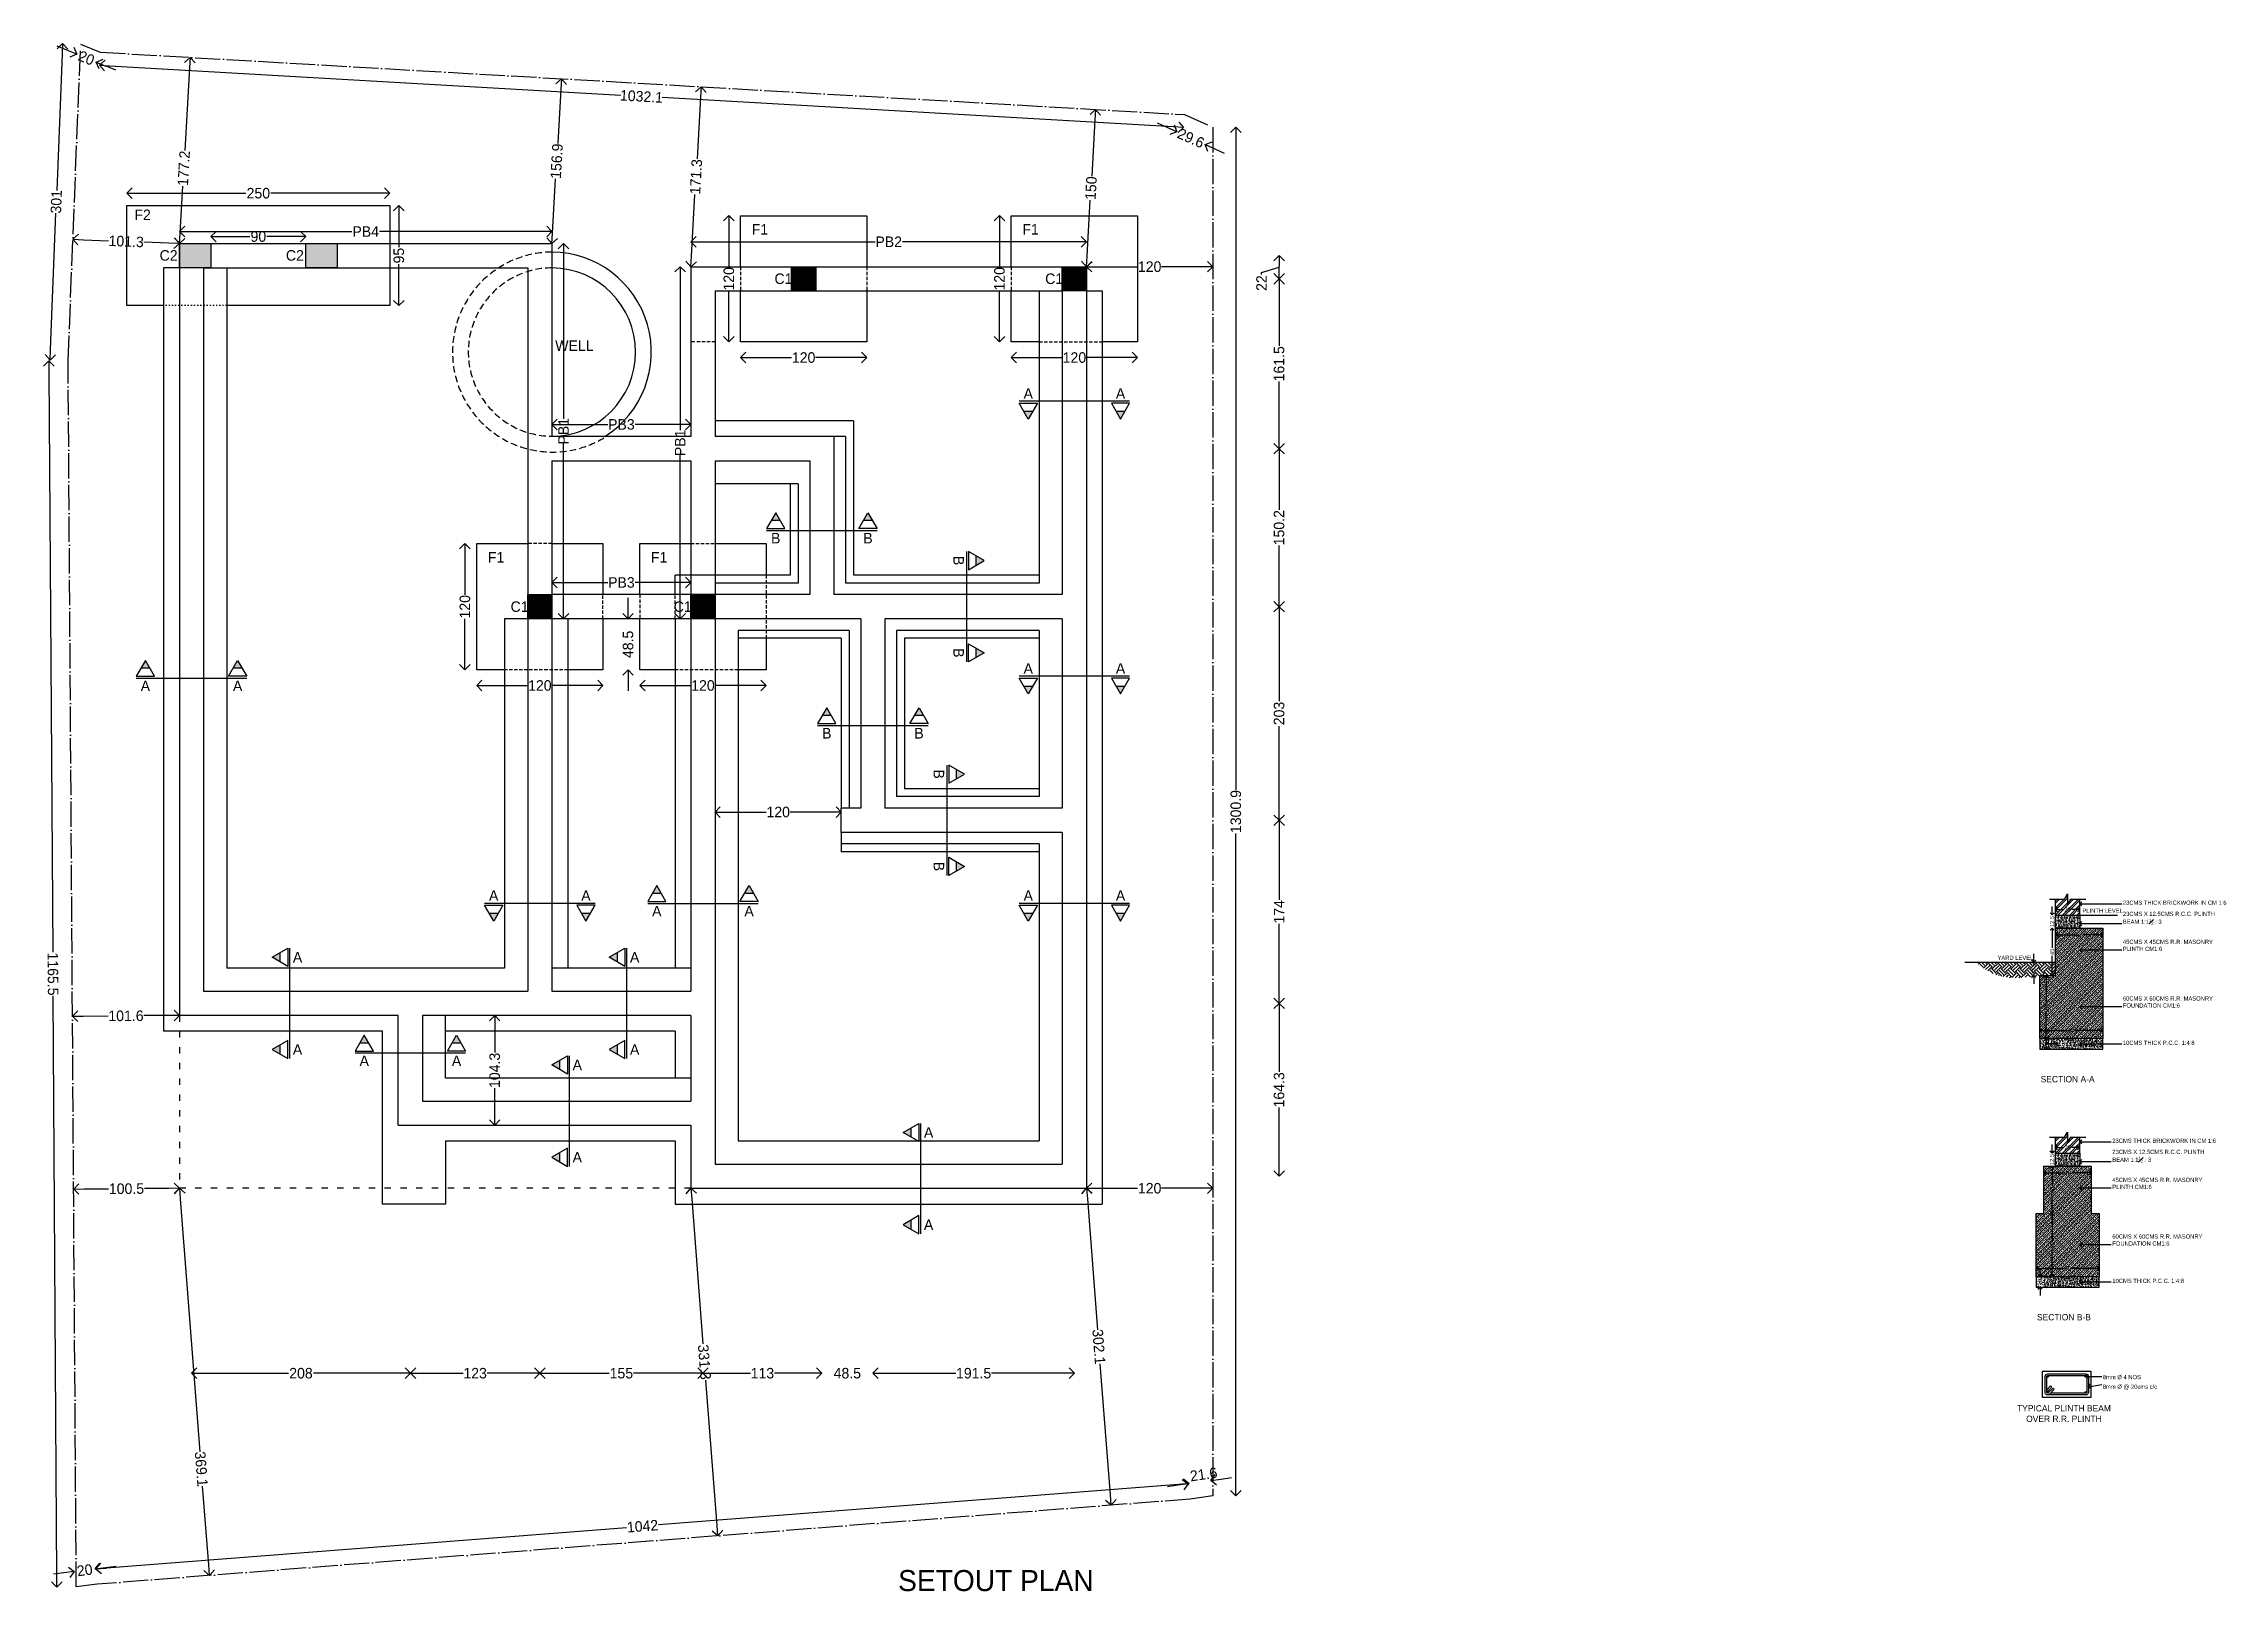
# Model space of a CAD drawing. Header units: metres. Extents: x -16 to 65907, y -5261 to 15511.
# Drawn here: x 31380 to 33453, y 14040 to 15511 of the extents above; entities that cross this region are included whole.
import ezdxf

# ---------------------------------------------------------------- set-up
doc = ezdxf.new("R2010")
doc.units = ezdxf.units.M
doc.header["$PDMODE"] = 67
doc.header["$PDSIZE"] = -5
for name, pattern in [('ACAD_ISO03W100', [30, 12, -18]), ('ACAD_ISO04W100', [30, 24, -3, 0, -3]), ('DASHED', [19.05, 12.7, -6.35])]:
    doc.linetypes.add(name, pattern=pattern)
doc.layers.get('0').update_dxf_attribs({"color": 6})
for name, color, linetype in [('BC-BOUNDARY', 3, 'ACAD_ISO04W100'), ('BC-COLUMN', 1, 'Continuous'), ('BC-DIMENSION', 8, 'Continuous'), ('BC-FOOTING', 194, 'Continuous'), ('BC-FOUNDATION', 132, 'Continuous'), ('BC-FOUNDATION-TAGS', 136, 'Continuous'), ('BC-HATCH', 8, 'Continuous'), ('BC-PLASTER', 86, 'Continuous'), ('BC-PLINTH', 104, 'Continuous'), ('BC-PLINTH BEAM', 154, 'Continuous'), ('BC-TEXT', 7, 'Continuous'), ('BC-WHITECOLOR', 7, 'Continuous')]:
    doc.layers.add(name, color=color, linetype=linetype)
doc.styles.add('BC-1IN10-2', font='FreeSans.ttf', dxfattribs={"height": 4})
doc.styles.add('BC-1IN10-3', font='FreeSans.ttf', dxfattribs={"height": 6})
doc.styles.add('BC-1IN50-1', font='FreeSans.ttf', dxfattribs={"height": 10})
doc.dimstyles.new('BC-1IN10-2', dxfattribs={"dimtxt": 4, "dimasz": 4, "dimexe": 0.18, "dimexo": 0.0625, "dimgap": 1, "dimtad": 0, "dimtoh": 1, "dimzin": 12, "dimdsep": 46, "dimtxsty": 'BC-1IN10-2', "dimblk": 'OPEN90', "dimcen": 0.09, "dimse1": 1, "dimse2": 1, "dimclrd": 256, "dimclre": 256, "dimclrt": 7, "dimadec": 0, "dimazin": 0, "dimtfac": 1, "dimtdec": 1, "dimtofl": 0, "dimtmove": 1, "dimatfit": 3, "dimldrblk": 'OPEN90', "dimfxl": 1, "dimtolj": 1, "dimtzin": 0, "dimlwd": -1, "dimarcsym": 0})
doc.dimstyles.new('BC-1IN10-3', dxfattribs={"dimtxt": 6, "dimasz": 6, "dimexe": 0.18, "dimexo": 0.0625, "dimgap": 1, "dimtad": 0, "dimtoh": 1, "dimzin": 12, "dimdsep": 46, "dimtxsty": 'BC-1IN10-3', "dimblk": 'OPEN90', "dimcen": 0.09, "dimse1": 1, "dimse2": 1, "dimclrd": 256, "dimclre": 256, "dimclrt": 7, "dimadec": 0, "dimazin": 0, "dimtfac": 1, "dimtdec": 1, "dimtofl": 0, "dimtmove": 1, "dimatfit": 3, "dimldrblk": 'OPEN90', "dimfxl": 1, "dimtolj": 1, "dimtzin": 0, "dimlwd": -3, "dimarcsym": 0})
doc.dimstyles.new('BC-1IN50-1', dxfattribs={"dimtxt": 10, "dimasz": 10, "dimexe": 0.18, "dimexo": 0.0625, "dimgap": 1, "dimtad": 0, "dimdec": 1, "dimzin": 12, "dimdsep": 46, "dimtxsty": 'BC-1IN50-1', "dimblk": 'OPEN90', "dimcen": 0.09, "dimse1": 1, "dimse2": 1, "dimclrd": 8, "dimclre": 256, "dimclrt": 7, "dimadec": 0, "dimazin": 0, "dimtfac": 1, "dimtdec": 0, "dimtofl": 0, "dimtmove": 1, "dimatfit": 3, "dimfxl": 1, "dimtolj": 1, "dimtzin": 0, "dimlwd": -3, "dimarcsym": 0})
pattern_1 = [(50, (0, 0), (3.64369338, -0.3187817), [0.381, -4.191]), (355, (0, 0), (-0.70485652, 3.82113286), [0.3048, -3.3528]), (100.451, (0.3036, -0.0266), (2.93885003, 3.50233376), [0.3238, -3.5618]), (46.1842, (0, 1.016), (5.4215808, -0.84084656), [0.5715, -6.2865]), (96.6356, (0.452, 0.946), (4.7480847, 4.9485111), [0.4857, -5.3427]), (351.184, (0, 1.016), (4.7480921, 4.9485024), [0.4572, -5.0292]), (21, (0.508, 0.762), (3.0322976, -2.04531037), [0.381, -4.191]), (326, (0.508, 0.762), (1.23604057, 3.68375932), [0.3048, -3.3528]), (71.4514, (0.7607, 0.5916), (4.2683298, 1.63845715), [0.3238, -3.5618]), (37.5, (0, 0), (0.061772065, 1.691100777), [0, -3.31216, 0, -3.4036, 0, -3.3655]), (7.5, (0, 0), (1.33639325, 2.0036115), [0, -1.94056, 0, -3.23596, 0, -1.2827]), (-32.5, (-1.1328, 0), (2.711811903, -0.11457488), [0, -1.27, 0, -3.9624, 0, -5.2578]), (-42.5, (-1.6408, 0), (2.96258363, 0.50852982), [0, -1.651, 0, -2.63144, 0, -3.7338])]

msp = doc.modelspace()

# ---------------------------------------------------------------- texts
at = {"layer": 'BC-COLUMN', "char_height": 10, "width": 22.26658, "attachment_point": 1, "style": 'BC-1IN50-1'}
for s, insert in [('{C2}', (31490.691, 15314.934)), ('{C2}', (31610.691, 15314.934)), ('{C1}', (32074.986, 15292.769)), ('{C1}', (32332.236, 15292.769)), ('{C1}', (31824.236, 14981.057)), ('{C1}', (31979.236, 14981.057))]:
    msp.add_mtext(s, dxfattribs=dict(at, insert=insert))
at = {"layer": 'BC-DIMENSION', "color": 7, "linetype": 'Continuous', "style": 'BC-1IN10-2'}
for s, insert, char_height, width, attachment_point in [('{23CMS THICK BRICKWORK IN CM 1:6}', (33356.313, 14692.596), 4, 100, 7), ('{\\A1;23CMS X 12.5CMS R.C.C. PLINTH BEAM 1:1{\\H0.7x;\\S1#2;} : 3}', (33356.313, 14673.804), 4, 100, 7), ('{45CMS X 45CMS R.R. MASONRY PLINTH CM1:6}', (33356.313, 14648.748), 4, 100, 7), ('{60CMS X 60CMS R.R. MASONRY FOUNDATION CM1:6}', (33356.313, 14594.916), 4, 100, 7), ('{10CMS THICK P.C.C. 1:4:8}', (33356.313, 14559.437), 4, 100, 7), ('{SECTION A-A}', (33303.832, 14526.879), 6, 100, 5), ('{23CMS THICK BRICKWORK IN CM 1:6}', (33346.313, 14466.337), 4, 100, 7), ('{\\A1;23CMS X 12.5CMS R.C.C. PLINTH BEAM 1:1{\\H0.7x;\\S1#2;} : 3}', (33346.313, 14447.545), 4, 100, 7), ('{45CMS X 45CMS R.R. MASONRY PLINTH CM1:6}', (33346.313, 14422.489), 4, 100, 7), ('{60CMS X 60CMS R.R. MASONRY FOUNDATION CM1:6}', (33346.313, 14368.658), 4, 100, 7), ('{10CMS THICK P.C.C. 1:4:8}', (33346.313, 14333.178), 4, 100, 7), ('{SECTION B-B}', (33300.332, 14300.62), 6, 100, 5), ('{8mm Ø 4 NOS}', (33337.234, 14241.627), 4, 61.97512, 7), ('{TYPICAL PLINTH BEAM OVER R.R. PLINTH}', (33300.332, 14209.069), 6, 100, 5), ('{8mm Ø @ 20cms c/c}', (33337.234, 14231.804), 4, 61.97512, 7), ('{SETOUT PLAN}', (32285.328, 14050.199), 20, 290.01496, 5)]:
    msp.add_mtext(s, dxfattribs=dict(at, insert=insert, char_height=char_height, width=width, attachment_point=attachment_point))
at = {"layer": 'BC-DIMENSION', "linetype": 'Continuous', "char_height": 4, "attachment_point": 1, "style": 'BC-1IN10-2'}
for s, insert, width in [('{PLINTH LEVEL}', (33317.897, 14689.054), 40.40975), ('{YARD LEVEL}', (33237.173, 14644.305), 35.54407)]:
    msp.add_mtext(s, dxfattribs=dict(at, insert=insert, width=width))
at = {"layer": 'BC-FOOTING', "char_height": 10, "width": 22.26658, "attachment_point": 1, "style": 'BC-1IN50-1'}
for s, insert in [('{F2}', (31466.694, 15353.507)), ('{F1}', (32053.334, 15339.658)), ('{F1}', (32310.584, 15339.658)), ('{F1}', (31802.584, 15027.946)), ('{F1}', (31957.584, 15027.946))]:
    msp.add_mtext(s, dxfattribs=dict(at, insert=insert))
at = {"layer": 'BC-FOUNDATION-TAGS', "char_height": 10, "width": 33.3881, "attachment_point": 5, "style": 'BC-1IN50-1'}
for s, insert in [('A', (32316.149, 15178.671)), ('A', (32403.828, 15178.671)), ('B', (32076.149, 15041.112)), ('B', (32163.828, 15041.112)), ('A', (32316.149, 14917.316)), ('A', (32403.828, 14917.316)), ('A', (31477.149, 14900.729)), ('A', (31564.828, 14900.729)), ('B', (32124.649, 14855.719)), ('B', (32212.328, 14855.719)), ('A', (31808.149, 14701.465)), ('A', (31895.828, 14701.465)), ('A', (32316.149, 14701.465)), ('A', (32403.828, 14701.465)), ('A', (31963.149, 14686.66)), ('A', (32050.828, 14686.66)), ('A', (31621.749, 14642.815)), ('A', (31942.095, 14642.815)), ('A', (31621.749, 14555.135)), ('A', (31685.149, 14544.407)), ('A', (31772.828, 14544.407)), ('A', (31942.095, 14555.135)), ('A', (31887.584, 14540.416)), ('A', (32221.442, 14476.274)), ('A', (31887.584, 14452.736)), ('A', (32221.442, 14388.595))]:
    msp.add_mtext(s, dxfattribs=dict(at, insert=insert))
at = {"layer": 'BC-FOUNDATION-TAGS', "char_height": 10, "width": 33.3881, "attachment_point": 5, "rotation": 270, "style": 'BC-1IN50-1'}
for insert in [(32249.964, 15019.815), (32249.964, 14932.135), (32231.236, 14816.815), (32231.236, 14729.135)]:
    msp.add_mtext('B', dxfattribs=dict(at, insert=insert))
at = {"layer": 'BC-TEXT', "insert": (31866.633, 15229.118), "char_height": 10, "width": 156.4473, "attachment_point": 1, "style": 'BC-1IN50-1'}
msp.add_mtext('{{\\C7;WELL}}', dxfattribs=at)

# ---------------------------------------------------------------- blocks, each defined once
blk = doc.blocks.new('_OPEN90')
at = {"color": 0, "linetype": 'ByBlock'}
for p, q in [((0, 0), (-1, 0)), ((-0.5, 0.5), (0, 0)), ((0, 0), (-0.5, -0.5))]:
    blk.add_line(p, q, dxfattribs=at)
blk = doc.blocks.new('*D1021')
at = {"layer": 'BC-HATCH', "color": 8, "lineweight": -3}
for p, q in [((31419, 14422.6), (31442.2, 14422.7)), ((31499.5, 14423.1), (31476.2, 14423))]:
    blk.add_line(p, q, dxfattribs=at)
at = {"layer": 'Defpoints', "color": 0}
for p in [(31409, 14422.5), (31409, 14422.5), (31509.5, 14423.2)]:
    blk.add_point(p, dxfattribs=at)
at = {"layer": 'BC-HATCH', "color": 8, "lineweight": -3, "xscale": 10, "yscale": 10, "zscale": 10}
for p, rotation in [((31409, 14422.5), 180.3798423598153), ((31509.5, 14423.2), 0.3798423598152872)]:
    blk.add_blockref('_OPEN90', p, dxfattribs=dict(at, rotation=rotation))
at = {"layer": 'BC-HATCH', "color": 7, "lineweight": -3, "insert": (31459.2, 14422.8), "char_height": 10, "attachment_point": 5, "rotation": 0.3798, "style": 'BC-1IN50-1'}
blk.add_mtext('\\A1;100.5', dxfattribs=at)
blk = doc.blocks.new('*D1022')
at = {"layer": 'BC-HATCH', "color": 8, "lineweight": -3}
for p, q in [((31418.3, 15324.8), (31442, 15323.9)), ((31499.5, 15321.6), (31475.8, 15322.5))]:
    blk.add_line(p, q, dxfattribs=at)
at = {"layer": 'Defpoints', "color": 0}
for p in [(31408.3, 15325.2), (31408.3, 15325.2), (31509.5, 15321.2)]:
    blk.add_point(p, dxfattribs=at)
at = {"layer": 'BC-HATCH', "color": 8, "lineweight": -3, "xscale": 10, "yscale": 10, "zscale": 10}
for p, rotation in [((31408.3, 15325.2), 177.7343759577459), ((31509.5, 15321.2), 357.7343759577458)]:
    blk.add_blockref('_OPEN90', p, dxfattribs=dict(at, rotation=rotation))
at = {"layer": 'BC-HATCH', "color": 7, "lineweight": -3, "insert": (31458.9, 15323.2), "char_height": 10, "attachment_point": 5, "rotation": 357.7344, "style": 'BC-1IN50-1'}
blk.add_mtext('\\A1;101.3', dxfattribs=at)
blk = doc.blocks.new('*D1024')
at = {"layer": 'BC-COLUMN', "color": 8, "lineweight": -3}
for p, q in [((31874.5, 15311.2), (31874.5, 15154.7)), ((31874.5, 14974.5), (31874.5, 15131))]:
    blk.add_line(p, q, dxfattribs=at)
at = {"layer": 'Defpoints', "color": 0}
for p in [(31863.5, 15321.2), (31874.5, 15321.2), (31863.5, 14964.5)]:
    blk.add_point(p, dxfattribs=at)
at = {"layer": 'BC-COLUMN', "color": 8, "lineweight": -3, "xscale": 10, "yscale": 10, "zscale": 10}
for p, rotation in [((31874.5, 15321.2), 90), ((31874.5, 14964.5), 270)]:
    blk.add_blockref('_OPEN90', p, dxfattribs=dict(at, rotation=rotation))
at = {"layer": 'BC-COLUMN', "color": 7, "insert": (31874.5, 15142.8), "char_height": 10, "attachment_point": 5, "rotation": 90, "style": 'BC-1IN50-1'}
blk.add_mtext('\\A1;{PB1}', dxfattribs=at)
blk = doc.blocks.new('*D1026')
at = {"layer": 'BC-COLUMN', "color": 8, "lineweight": -3}
for p, q in [((32381.5, 14423.2), (32420.1, 14423.2)), ((32481.5, 14423.2), (32442.9, 14423.2))]:
    blk.add_line(p, q, dxfattribs=at)
at = {"layer": 'Defpoints', "color": 0}
for p in [(32371.5, 14423.2), (32491.5, 14423.2), (32491.5, 14423.2)]:
    blk.add_point(p, dxfattribs=at)
at = {"layer": 'BC-COLUMN', "color": 8, "lineweight": -3, "xscale": 10, "yscale": 10, "zscale": 10, "rotation": 180}
blk.add_blockref('_OPEN90', (32371.5, 14423.2), dxfattribs=at)
at = {"layer": 'BC-COLUMN', "color": 8, "lineweight": -3, "xscale": 10, "yscale": 10, "zscale": 10}
blk.add_blockref('_OPEN90', (32491.5, 14423.2), dxfattribs=at)
at = {"layer": 'BC-COLUMN', "color": 7, "lineweight": -3, "insert": (32431.5, 14423.2), "char_height": 10, "attachment_point": 5, "style": 'BC-1IN50-1'}
blk.add_mtext('\\A1;120', dxfattribs=at)
blk = doc.blocks.new('*D1027')
at = {"layer": 'BC-COLUMN', "color": 8, "lineweight": -3}
for p, q in [((32381.5, 15299.2), (32420.1, 15299.2)), ((32481.5, 15299.2), (32442.9, 15299.2))]:
    blk.add_line(p, q, dxfattribs=at)
at = {"layer": 'Defpoints', "color": 0}
for p in [(32371.5, 15299.2), (32491.5, 15299.2), (32491.5, 15299.2)]:
    blk.add_point(p, dxfattribs=at)
at = {"layer": 'BC-COLUMN', "color": 8, "lineweight": -3, "xscale": 10, "yscale": 10, "zscale": 10, "rotation": 180}
blk.add_blockref('_OPEN90', (32371.5, 15299.2), dxfattribs=at)
at = {"layer": 'BC-COLUMN', "color": 8, "lineweight": -3, "xscale": 10, "yscale": 10, "zscale": 10}
blk.add_blockref('_OPEN90', (32491.5, 15299.2), dxfattribs=at)
at = {"layer": 'BC-COLUMN', "color": 7, "lineweight": -3, "insert": (32431.5, 15299.2), "char_height": 10, "attachment_point": 5, "style": 'BC-1IN50-1'}
blk.add_mtext('\\A1;120', dxfattribs=at)
blk = doc.blocks.new('*D1028')
at = {"layer": 'BC-COLUMN', "color": 8, "lineweight": -3}
for p, q in [((32379.5, 15438.7), (32376.4, 15385.3)), ((32372.1, 15309.2), (32375.1, 15362.5))]:
    blk.add_line(p, q, dxfattribs=at)
at = {"layer": 'Defpoints', "color": 0}
for p in [(32380.1, 15448.6), (32380.1, 15448.6), (32371.5, 15299.2)]:
    blk.add_point(p, dxfattribs=at)
at = {"layer": 'BC-COLUMN', "color": 8, "lineweight": -3, "xscale": 10, "yscale": 10, "zscale": 10}
for p, rotation in [((32380.1, 15448.6), 86.70740847979789), ((32371.5, 15299.2), 266.7074084797979)]:
    blk.add_blockref('_OPEN90', p, dxfattribs=dict(at, rotation=rotation))
at = {"layer": 'BC-COLUMN', "color": 7, "lineweight": -3, "insert": (32375.8, 15373.9), "char_height": 10, "attachment_point": 5, "rotation": 86.7074, "style": 'BC-1IN50-1'}
blk.add_mtext('\\A1;150', dxfattribs=at)
blk = doc.blocks.new('*D1029')
at = {"layer": 'BC-COLUMN', "color": 8, "lineweight": -3}
for p, q in [((31871.9, 15467.9), (31869, 15416.4)), ((31864.1, 15331.2), (31867, 15382.6))]:
    blk.add_line(p, q, dxfattribs=at)
at = {"layer": 'Defpoints', "color": 0}
for p in [(31872.5, 15477.8), (31872.5, 15477.8), (31863.5, 15321.2)]:
    blk.add_point(p, dxfattribs=at)
at = {"layer": 'BC-COLUMN', "color": 8, "lineweight": -3, "xscale": 10, "yscale": 10, "zscale": 10}
for p, rotation in [((31872.5, 15477.8), 86.70740847979802), ((31863.5, 15321.2), 266.707408479798)]:
    blk.add_blockref('_OPEN90', p, dxfattribs=dict(at, rotation=rotation))
at = {"layer": 'BC-COLUMN', "color": 7, "lineweight": -3, "insert": (31868, 15399.5), "char_height": 10, "attachment_point": 5, "rotation": 86.7074, "style": 'BC-1IN50-1'}
blk.add_mtext('\\A1;156.9', dxfattribs=at)
blk = doc.blocks.new('*D1030')
at = {"layer": 'BC-COLUMN', "color": 8, "lineweight": -3}
for p, q in [((32004.8, 15460.2), (32001.4, 15401.6)), ((31996.1, 15309.2), (31999.4, 15367.8))]:
    blk.add_line(p, q, dxfattribs=at)
at = {"layer": 'Defpoints', "color": 0}
for p in [(32005.3, 15470.2), (32005.3, 15470.2), (31995.5, 15299.2)]:
    blk.add_point(p, dxfattribs=at)
at = {"layer": 'BC-COLUMN', "color": 8, "lineweight": -3, "xscale": 10, "yscale": 10, "zscale": 10}
for p, rotation in [((32005.3, 15470.2), 86.70740847979788), ((31995.5, 15299.2), 266.7074084797979)]:
    blk.add_blockref('_OPEN90', p, dxfattribs=dict(at, rotation=rotation))
at = {"layer": 'BC-COLUMN', "color": 7, "lineweight": -3, "insert": (32000.4, 15384.7), "char_height": 10, "attachment_point": 5, "rotation": 86.7074, "style": 'BC-1IN50-1'}
blk.add_mtext('\\A1;171.3', dxfattribs=at)
blk = doc.blocks.new('*D1031')
at = {"layer": 'BC-COLUMN', "color": 8, "lineweight": -3}
for p, q in [((31519.1, 15488.2), (31514.6, 15409.7)), ((31510.1, 15331.2), (31512.6, 15375.8))]:
    blk.add_line(p, q, dxfattribs=at)
at = {"layer": 'Defpoints', "color": 0}
for p in [(31519.7, 15498.1), (31519.7, 15498.1), (31509.5, 15321.2)]:
    blk.add_point(p, dxfattribs=at)
at = {"layer": 'BC-COLUMN', "color": 8, "lineweight": -3, "xscale": 10, "yscale": 10, "zscale": 10}
for p, rotation in [((31519.7, 15498.1), 86.70740847979731), ((31509.5, 15321.2), 266.7074084797973)]:
    blk.add_blockref('_OPEN90', p, dxfattribs=dict(at, rotation=rotation))
at = {"layer": 'BC-COLUMN', "color": 7, "lineweight": -3, "insert": (31513.6, 15392.7), "char_height": 10, "attachment_point": 5, "rotation": 86.7074, "style": 'BC-1IN50-1'}
blk.add_mtext('\\A1;177.2', dxfattribs=at)
blk = doc.blocks.new('*D1032')
at = {"layer": 'BC-COLUMN', "color": 8, "lineweight": -3}
for p, q in [((31417.9, 14586.9), (31441.7, 14587)), ((31499.5, 14587.4), (31475.7, 14587.3))]:
    blk.add_line(p, q, dxfattribs=at)
at = {"layer": 'Defpoints', "color": 0}
for p in [(31407.9, 14586.8), (31407.9, 14586.8), (31509.5, 14587.5)]:
    blk.add_point(p, dxfattribs=at)
at = {"layer": 'BC-COLUMN', "color": 8, "lineweight": -3, "xscale": 10, "yscale": 10, "zscale": 10}
for p, rotation in [((31407.9, 14586.8), 180.3798423598157), ((31509.5, 14587.5), 0.379842359815652)]:
    blk.add_blockref('_OPEN90', p, dxfattribs=dict(at, rotation=rotation))
at = {"layer": 'BC-COLUMN', "color": 7, "lineweight": -3, "insert": (31458.7, 14587.1), "char_height": 10, "attachment_point": 5, "rotation": 0.3798, "style": 'BC-1IN50-1'}
blk.add_mtext('\\A1;101.6', dxfattribs=at)
blk = doc.blocks.new('*D1033')
at = {"layer": 'BC-COLUMN', "color": 8, "lineweight": -3}
for p, q in [((32372.3, 14413.2), (32382, 14288.8)), ((32394.2, 14131.9), (32384.5, 14256.3))]:
    blk.add_line(p, q, dxfattribs=at)
at = {"layer": 'Defpoints', "color": 0}
for p in [(32371.5, 14423.2), (32395, 14122), (32395, 14122)]:
    blk.add_point(p, dxfattribs=at)
at = {"layer": 'BC-COLUMN', "color": 8, "lineweight": -3, "xscale": 10, "yscale": 10, "zscale": 10}
for p, rotation in [((32371.5, 14423.2), 94.45512790178232), ((32395, 14122), 274.4551279017824)]:
    blk.add_blockref('_OPEN90', p, dxfattribs=dict(at, rotation=rotation))
at = {"layer": 'BC-COLUMN', "color": 7, "lineweight": -3, "insert": (32383.2, 14272.6), "char_height": 10, "attachment_point": 5, "rotation": 274.4551, "style": 'BC-1IN50-1'}
blk.add_mtext('\\A1;302.1', dxfattribs=at)
blk = doc.blocks.new('*D1034')
at = {"layer": 'BC-COLUMN', "color": 8, "lineweight": -3}
for p, q in [((31996.3, 14413.2), (32007, 14275.4)), ((32020.4, 14102.8), (32009.7, 14240.7))]:
    blk.add_line(p, q, dxfattribs=at)
at = {"layer": 'Defpoints', "color": 0}
for p in [(31995.5, 14423.2), (32021.2, 14092.8), (32021.2, 14092.8)]:
    blk.add_point(p, dxfattribs=at)
at = {"layer": 'BC-COLUMN', "color": 8, "lineweight": -3, "xscale": 10, "yscale": 10, "zscale": 10}
for p, rotation in [((31995.5, 14423.2), 94.45512790178225), ((32021.2, 14092.8), 274.4551279017822)]:
    blk.add_blockref('_OPEN90', p, dxfattribs=dict(at, rotation=rotation))
at = {"layer": 'BC-COLUMN', "color": 7, "lineweight": -3, "insert": (32008.4, 14258), "char_height": 10, "attachment_point": 5, "rotation": 274.4551, "style": 'BC-1IN50-1'}
blk.add_mtext('\\A1;331.3', dxfattribs=at)
blk = doc.blocks.new('*D1035')
at = {"layer": 'BC-COLUMN', "color": 8, "lineweight": -3}
for p, q in [((31510.3, 14413.2), (31529, 14172.6)), ((31537.4, 14065.2), (31531.5, 14140.1))]:
    blk.add_line(p, q, dxfattribs=at)
at = {"layer": 'Defpoints', "color": 0}
for p in [(31509.5, 14423.2), (31538.2, 14055.2), (31538.2, 14055.2)]:
    blk.add_point(p, dxfattribs=at)
at = {"layer": 'BC-COLUMN', "color": 8, "lineweight": -3, "xscale": 10, "yscale": 10, "zscale": 10}
for p, rotation in [((31509.5, 14423.2), 94.45512790178272), ((31538.2, 14055.2), 274.4551279017827)]:
    blk.add_blockref('_OPEN90', p, dxfattribs=dict(at, rotation=rotation))
at = {"layer": 'BC-COLUMN', "color": 7, "lineweight": -3, "insert": (31530.3, 14156.4), "char_height": 10, "attachment_point": 5, "rotation": 274.4551, "style": 'BC-1IN50-1'}
blk.add_mtext('\\A1;369.1', dxfattribs=at)
blk = doc.blocks.new('*D1039')
at = {"layer": 'BC-FOUNDATION-TAGS', "color": 8, "lineweight": -3}
for p, q in [((32028.5, 14780.8), (32067.1, 14780.8)), ((32128.5, 14780.8), (32089.9, 14780.8))]:
    blk.add_line(p, q, dxfattribs=at)
at = {"layer": 'Defpoints', "color": 0}
for p in [(32018.5, 14780.8), (32018.5, 14773), (32138.5, 14773)]:
    blk.add_point(p, dxfattribs=at)
at = {"layer": 'BC-FOUNDATION-TAGS', "color": 8, "lineweight": -3, "xscale": 10, "yscale": 10, "zscale": 10, "rotation": 180}
blk.add_blockref('_OPEN90', (32018.5, 14780.8), dxfattribs=at)
at = {"layer": 'BC-FOUNDATION-TAGS', "color": 8, "lineweight": -3, "xscale": 10, "yscale": 10, "zscale": 10}
blk.add_blockref('_OPEN90', (32138.5, 14780.8), dxfattribs=at)
at = {"layer": 'BC-FOUNDATION-TAGS', "color": 7, "insert": (32078.5, 14780.8), "char_height": 10, "attachment_point": 5, "style": 'BC-1IN50-1'}
blk.add_mtext('\\A1;120', dxfattribs=at)
blk = doc.blocks.new('*D1040')
at = {"layer": 'BC-DIMENSION', "color": 8, "lineweight": -3}
for p, q in [((31443.4, 15490.1), (31929, 15462.2)), ((32453.9, 15432), (31968.3, 15459.9))]:
    blk.add_line(p, q, dxfattribs=at)
at = {"layer": 'Defpoints', "color": 0}
for p in [(31434.2, 15503.1), (32464.5, 15443.8), (32463.8, 15431.4)]:
    blk.add_point(p, dxfattribs=at)
at = {"layer": 'BC-DIMENSION', "color": 8, "lineweight": -3, "xscale": 10, "yscale": 10, "zscale": 10}
for p, rotation in [((31433.5, 15490.7), 176.7074084797978), ((32463.8, 15431.4), 356.7074084797977)]:
    blk.add_blockref('_OPEN90', p, dxfattribs=dict(at, rotation=rotation))
at = {"layer": 'BC-DIMENSION', "color": 7, "lineweight": -3, "insert": (31948.6, 15461), "char_height": 10, "attachment_point": 5, "rotation": 356.7074, "style": 'BC-1IN50-1'}
blk.add_mtext('\\A1;1032.1', dxfattribs=at)
blk = doc.blocks.new('*D1041')
at = {"layer": 'BC-DIMENSION', "color": 8, "lineweight": -3}
for p, q in [((32448.1, 15431.4), (32438.9, 15435.5)), ((32493.3, 15411.2), (32502.4, 15407.1))]:
    blk.add_line(p, q, dxfattribs=at)
at = {"layer": 'Defpoints', "color": 0}
for p in [(32464.5, 15443.8), (32491.5, 15431.7), (32484.2, 15415.3)]:
    blk.add_point(p, dxfattribs=at)
at = {"layer": 'BC-DIMENSION', "color": 8, "lineweight": -3, "xscale": 10, "yscale": 10, "zscale": 10}
for p, rotation in [((32457.2, 15427.4), 335.8990586526345), ((32484.2, 15415.3), 155.8990586526345)]:
    blk.add_blockref('_OPEN90', p, dxfattribs=dict(at, rotation=rotation))
at = {"layer": 'BC-DIMENSION', "color": 7, "lineweight": -3, "insert": (32470.7, 15421.3), "char_height": 10, "attachment_point": 5, "rotation": 335.8991, "style": 'BC-1IN50-1'}
blk.add_mtext('\\A1;29.6', dxfattribs=at)
blk = doc.blocks.new('*D1042')
at = {"layer": 'BC-DIMENSION', "color": 8, "lineweight": -3}
for p, q in [((31402.6, 15505), (31393.3, 15508.7)), ((31439.7, 15490), (31448.9, 15486.2))]:
    blk.add_line(p, q, dxfattribs=at)
at = {"layer": 'Defpoints', "color": 0}
for p in [(31415.6, 15510.6), (31434.2, 15503.1), (31430.4, 15493.7)]:
    blk.add_point(p, dxfattribs=at)
at = {"layer": 'BC-DIMENSION', "color": 8, "lineweight": -3, "xscale": 10, "yscale": 10, "zscale": 10}
for p, rotation in [((31411.9, 15501.2), 337.9686091950825), ((31430.4, 15493.7), 157.9686091950825)]:
    blk.add_blockref('_OPEN90', p, dxfattribs=dict(at, rotation=rotation))
at = {"layer": 'BC-DIMENSION', "color": 7, "lineweight": -3, "insert": (31421.1, 15497.5), "char_height": 10, "attachment_point": 5, "rotation": 337.9686, "style": 'BC-1IN50-1'}
blk.add_mtext('\\A1;20', dxfattribs=at)
blk = doc.blocks.new('*D1043')
at = {"layer": 'BC-DIMENSION', "color": 8, "lineweight": -3}
for p, q in [((31398.1, 15501.2), (31393, 15371.6)), ((31387, 15220.5), (31392.1, 15350.1))]:
    blk.add_line(p, q, dxfattribs=at)
at = {"layer": 'Defpoints', "color": 0}
for p in [(31398.5, 15511.2), (31415.6, 15510.6), (31403.7, 15209.8)]:
    blk.add_point(p, dxfattribs=at)
at = {"layer": 'BC-DIMENSION', "color": 8, "lineweight": -3, "xscale": 10, "yscale": 10, "zscale": 10}
for p, rotation in [((31398.5, 15511.2), 87.73437595774584), ((31386.6, 15210.5), 267.7343759577458)]:
    blk.add_blockref('_OPEN90', p, dxfattribs=dict(at, rotation=rotation))
at = {"layer": 'BC-DIMENSION', "color": 7, "lineweight": -3, "insert": (31392.5, 15360.9), "char_height": 10, "attachment_point": 5, "rotation": 87.7344, "style": 'BC-1IN50-1'}
blk.add_mtext('\\A1;301', dxfattribs=at)
blk = doc.blocks.new('*D1044')
at = {"layer": 'BC-DIMENSION', "color": 8, "lineweight": -3}
for p, q in [((31385.5, 15199.7), (31389.1, 14647.7)), ((31393.1, 14054.2), (31389.4, 14606.2))]:
    blk.add_line(p, q, dxfattribs=at)
at = {"layer": 'Defpoints', "color": 0}
for p in [(31385.4, 15209.7), (31403.7, 15209.8), (31411.5, 14044.3)]:
    blk.add_point(p, dxfattribs=at)
at = {"layer": 'BC-DIMENSION', "color": 8, "lineweight": -3, "xscale": 10, "yscale": 10, "zscale": 10}
for p, rotation in [((31385.4, 15209.7), 90.37984235981541), ((31393.1, 14044.2), 270.3798423598154)]:
    blk.add_blockref('_OPEN90', p, dxfattribs=dict(at, rotation=rotation))
at = {"layer": 'BC-DIMENSION', "color": 7, "lineweight": -3, "insert": (31389.3, 14626.9), "char_height": 10, "attachment_point": 5, "rotation": 270.3798, "style": 'BC-1IN50-1'}
blk.add_mtext('\\A1;1165.5', dxfattribs=at)
blk = doc.blocks.new('*D1045')
at = {"layer": 'BC-DIMENSION', "color": 8, "lineweight": -3}
for p, q in [((32459, 14141.7), (31964.8, 14103.2)), ((31440.1, 14062.3), (31934.4, 14100.8))]:
    blk.add_line(p, q, dxfattribs=at)
at = {"layer": 'Defpoints', "color": 0}
for p in [(32470.1, 14127.8), (31430.2, 14061.5), (31431.3, 14046.9)]:
    blk.add_point(p, dxfattribs=at)
at = {"layer": 'BC-DIMENSION', "color": 8, "lineweight": -3, "xscale": 10, "yscale": 10, "zscale": 10}
for p, rotation in [((32469, 14142.5), 4.455127901782499), ((31430.2, 14061.5), 184.4551279017825)]:
    blk.add_blockref('_OPEN90', p, dxfattribs=dict(at, rotation=rotation))
at = {"layer": 'BC-DIMENSION', "color": 7, "lineweight": -3, "insert": (31949.6, 14102), "char_height": 10, "attachment_point": 5, "rotation": 4.4551, "style": 'BC-1IN50-1'}
blk.add_mtext('\\A1;1042', dxfattribs=at)
blk = doc.blocks.new('*D1046')
at = {"layer": 'BC-DIMENSION', "color": 8, "lineweight": -3}
for p, q in [((31399.7, 14057.6), (31389.7, 14056.3)), ((31439.3, 14062.7), (31449.3, 14064))]:
    blk.add_line(p, q, dxfattribs=at)
at = {"layer": 'Defpoints', "color": 0}
for p in [(31409.6, 14058.9), (31411.5, 14044.3), (31431.3, 14046.9)]:
    blk.add_point(p, dxfattribs=at)
at = {"layer": 'BC-DIMENSION', "color": 8, "lineweight": -3, "xscale": 10, "yscale": 10, "zscale": 10}
for p, rotation in [((31409.6, 14058.9), 7.365596926073814), ((31429.4, 14061.4), 187.3655969260738)]:
    blk.add_blockref('_OPEN90', p, dxfattribs=dict(at, rotation=rotation))
at = {"layer": 'BC-DIMENSION', "color": 7, "lineweight": -3, "insert": (31419.5, 14060.2), "char_height": 10, "attachment_point": 5, "rotation": 7.3656, "style": 'BC-1IN50-1'}
blk.add_mtext('\\A1;20', dxfattribs=at)
blk = doc.blocks.new('*D1047')
at = {"layer": 'BC-DIMENSION', "color": 8, "lineweight": -3}
for p, q in [((32458.2, 14140.9), (32448.3, 14139.5)), ((32499.4, 14146.8), (32509.3, 14148.2))]:
    blk.add_line(p, q, dxfattribs=at)
at = {"layer": 'Defpoints', "color": 0}
for p in [(32468.1, 14142.3), (32470.1, 14127.8), (32491.5, 14130.9)]:
    blk.add_point(p, dxfattribs=at)
at = {"layer": 'BC-DIMENSION', "color": 8, "lineweight": -3, "xscale": 10, "yscale": 10, "zscale": 10}
for p, rotation in [((32468.1, 14142.3), 8.084907203488426), ((32489.5, 14145.4), 188.0849072034884)]:
    blk.add_blockref('_OPEN90', p, dxfattribs=dict(at, rotation=rotation))
at = {"layer": 'BC-DIMENSION', "color": 7, "lineweight": -3, "insert": (32482.8, 14151.3), "char_height": 10, "attachment_point": 5, "rotation": 8.0849, "style": 'BC-1IN50-1'}
blk.add_mtext('\\A1;21.6', dxfattribs=at)
blk = doc.blocks.new('*D1048')
at = {"layer": 'BC-DIMENSION', "color": 8, "lineweight": -3}
for p, q in [((32513.4, 15421.7), (32513.4, 14802)), ((32513.4, 14140.9), (32513.4, 14760.5))]:
    blk.add_line(p, q, dxfattribs=at)
at = {"layer": 'Defpoints', "color": 0}
for p in [(32491.5, 15431.7), (32491.5, 14130.9), (32513.4, 14130.9)]:
    blk.add_point(p, dxfattribs=at)
at = {"layer": 'BC-DIMENSION', "color": 8, "lineweight": -3, "xscale": 10, "yscale": 10, "zscale": 10}
for p, rotation in [((32513.4, 15431.7), 89.99999999999984), ((32513.4, 14130.9), 269.9999999999998)]:
    blk.add_blockref('_OPEN90', p, dxfattribs=dict(at, rotation=rotation))
at = {"layer": 'BC-DIMENSION', "color": 7, "lineweight": -3, "insert": (32513.4, 14781.3), "char_height": 10, "attachment_point": 5, "rotation": 90, "style": 'BC-1IN50-1'}
blk.add_mtext('\\A1;1300.9', dxfattribs=at)
blk = doc.blocks.new('*D1067')
at = {"layer": 'BC-HATCH', "color": 8, "lineweight": -3}
for p, q in [((31780.8, 15026), (31780.8, 14987.4)), ((31780.8, 14926), (31780.8, 14964.6))]:
    blk.add_line(p, q, dxfattribs=at)
at = {"layer": 'Defpoints', "color": 0}
for p in [(31792, 15036), (31780.8, 14916), (31792, 14916)]:
    blk.add_point(p, dxfattribs=at)
at = {"layer": 'BC-HATCH', "color": 8, "lineweight": -3, "xscale": 10, "yscale": 10, "zscale": 10}
for p, rotation in [((31780.8, 15036), 90), ((31780.8, 14916), 270)]:
    blk.add_blockref('_OPEN90', p, dxfattribs=dict(at, rotation=rotation))
at = {"layer": 'BC-HATCH', "color": 7, "lineweight": -3, "insert": (31780.8, 14976), "char_height": 10, "attachment_point": 5, "rotation": 90, "style": 'BC-1IN50-1'}
blk.add_mtext('\\A1;120', dxfattribs=at)
blk = doc.blocks.new('*D1071')
at = {"layer": 'BC-COLUMN', "color": 8, "lineweight": -3}
for p, q in [((31809.1, 14577.5), (31809.1, 14552.3)), ((31809.1, 14493.2), (31809.1, 14518.4))]:
    blk.add_line(p, q, dxfattribs=at)
at = {"layer": 'Defpoints', "color": 0}
for p in [(31717.5, 14587.5), (31809.1, 14587.5), (31717.5, 14483.2)]:
    blk.add_point(p, dxfattribs=at)
at = {"layer": 'BC-COLUMN', "color": 8, "lineweight": -3, "xscale": 10, "yscale": 10, "zscale": 10}
for p, rotation in [((31809.1, 14587.5), 90), ((31809.1, 14483.2), 270)]:
    blk.add_blockref('_OPEN90', p, dxfattribs=dict(at, rotation=rotation))
at = {"layer": 'BC-COLUMN', "color": 7, "insert": (31809.1, 14535.3), "char_height": 10, "attachment_point": 5, "rotation": 90, "style": 'BC-1IN50-1'}
blk.add_mtext('\\A1;104.3', dxfattribs=at)
blk = doc.blocks.new('*D1072')
at = {"layer": 'BC-DIMENSION', "color": 8, "linetype": 'Continuous', "lineweight": -3}
for p, q in [((32554.5, 14589), (32554.5, 14533.8)), ((32554.5, 14444.7), (32554.5, 14499.9))]:
    blk.add_line(p, q, dxfattribs=at)
at = {"layer": 'Defpoints', "color": 0}
for p in [(32554.5, 14599), (32561.9, 14599), (32561.9, 14434.7)]:
    blk.add_point(p, dxfattribs=at)
at = {"layer": 'BC-DIMENSION', "color": 8, "lineweight": -3, "xscale": 10, "yscale": 10, "zscale": 10}
for p, rotation in [((32554.5, 14599), 90), ((32554.5, 14434.7), 270)]:
    blk.add_blockref('_OPEN90', p, dxfattribs=dict(at, rotation=rotation))
at = {"layer": 'BC-DIMENSION', "color": 7, "insert": (32554.5, 14516.8), "char_height": 10, "attachment_point": 5, "rotation": 90, "style": 'BC-1IN50-1'}
blk.add_mtext('\\A1;164.3', dxfattribs=at)
blk = doc.blocks.new('*D1073')
at = {"layer": 'BC-DIMENSION', "color": 8, "linetype": 'Continuous', "lineweight": -3}
for p, q in [((32554.5, 14763), (32554.5, 14697.5)), ((32554.5, 14609), (32554.5, 14674.5))]:
    blk.add_line(p, q, dxfattribs=at)
at = {"layer": 'Defpoints', "color": 0}
for p in [(32554.5, 14773), (32561.9, 14773), (32561.9, 14599)]:
    blk.add_point(p, dxfattribs=at)
at = {"layer": 'BC-DIMENSION', "color": 8, "lineweight": -3, "xscale": 10, "yscale": 10, "zscale": 10}
for p, rotation in [((32554.5, 14773), 90), ((32554.5, 14599), 270)]:
    blk.add_blockref('_OPEN90', p, dxfattribs=dict(at, rotation=rotation))
at = {"layer": 'BC-DIMENSION', "color": 7, "insert": (32554.5, 14686), "char_height": 10, "attachment_point": 5, "rotation": 90, "style": 'BC-1IN50-1'}
blk.add_mtext('\\A1;174', dxfattribs=at)
blk = doc.blocks.new('*D1074')
at = {"layer": 'BC-DIMENSION', "color": 8, "linetype": 'Continuous', "lineweight": -3}
for p, q in [((32554.5, 14966), (32554.5, 14886.3)), ((32554.5, 14783), (32554.5, 14862.6))]:
    blk.add_line(p, q, dxfattribs=at)
at = {"layer": 'Defpoints', "color": 0}
for p in [(32554.5, 14976), (32561.9, 14976), (32561.9, 14773)]:
    blk.add_point(p, dxfattribs=at)
at = {"layer": 'BC-DIMENSION', "color": 8, "lineweight": -3, "xscale": 10, "yscale": 10, "zscale": 10}
for p, rotation in [((32554.5, 14976), 90), ((32554.5, 14773), 270)]:
    blk.add_blockref('_OPEN90', p, dxfattribs=dict(at, rotation=rotation))
at = {"layer": 'BC-DIMENSION', "color": 7, "insert": (32554.5, 14874.5), "char_height": 10, "attachment_point": 5, "rotation": 90, "style": 'BC-1IN50-1'}
blk.add_mtext('\\A1;203', dxfattribs=at)
blk = doc.blocks.new('*D1075')
at = {"layer": 'BC-DIMENSION', "color": 8, "linetype": 'Continuous', "lineweight": -3}
for p, q in [((32554.5, 15116.2), (32554.5, 15068)), ((32554.5, 14986), (32554.5, 15034.1))]:
    blk.add_line(p, q, dxfattribs=at)
at = {"layer": 'Defpoints', "color": 0}
for p in [(32554.5, 15126.2), (32561.9, 15126.2), (32561.9, 14976)]:
    blk.add_point(p, dxfattribs=at)
at = {"layer": 'BC-DIMENSION', "color": 8, "lineweight": -3, "xscale": 10, "yscale": 10, "zscale": 10}
for p, rotation in [((32554.5, 15126.2), 90), ((32554.5, 14976), 270)]:
    blk.add_blockref('_OPEN90', p, dxfattribs=dict(at, rotation=rotation))
at = {"layer": 'BC-DIMENSION', "color": 7, "insert": (32554.5, 15051.1), "char_height": 10, "attachment_point": 5, "rotation": 90, "style": 'BC-1IN50-1'}
blk.add_mtext('\\A1;150.2', dxfattribs=at)
blk = doc.blocks.new('*D1076')
at = {"layer": 'BC-DIMENSION', "color": 8, "linetype": 'Continuous', "lineweight": -3}
for p, q in [((32554.5, 15277.7), (32554.5, 15223.9)), ((32554.5, 15136.2), (32554.5, 15190))]:
    blk.add_line(p, q, dxfattribs=at)
at = {"layer": 'Defpoints', "color": 0}
for p in [(32554.5, 15287.7), (32561.9, 15287.7), (32561.9, 15126.2)]:
    blk.add_point(p, dxfattribs=at)
at = {"layer": 'BC-DIMENSION', "color": 8, "lineweight": -3, "xscale": 10, "yscale": 10, "zscale": 10}
for p, rotation in [((32554.5, 15287.7), 90), ((32554.5, 15126.2), 270)]:
    blk.add_blockref('_OPEN90', p, dxfattribs=dict(at, rotation=rotation))
at = {"layer": 'BC-DIMENSION', "color": 7, "insert": (32554.5, 15206.9), "char_height": 10, "attachment_point": 5, "rotation": 90, "style": 'BC-1IN50-1'}
blk.add_mtext('\\A1;161.5', dxfattribs=at)
blk = doc.blocks.new('*D1077')
at = {"layer": 'BC-DIMENSION', "color": 8, "linetype": 'Continuous', "lineweight": -3}
for p, q in [((32537.8, 15293.7), (32554.5, 15298.7)), ((32554.5, 15297.7), (32554.5, 15299.7)), ((32537.8, 15291.7), (32537.8, 15293.7))]:
    blk.add_line(p, q, dxfattribs=at)
at = {"layer": 'Defpoints', "color": 0}
for p in [(32554.5, 15309.7), (32561.9, 15309.7), (32561.9, 15287.7)]:
    blk.add_point(p, dxfattribs=at)
at = {"layer": 'BC-DIMENSION', "color": 8, "lineweight": -3, "xscale": 10, "yscale": 10, "zscale": 10}
for p, rotation in [((32554.5, 15309.7), 90), ((32554.5, 15287.7), 270)]:
    blk.add_blockref('_OPEN90', p, dxfattribs=dict(at, rotation=rotation))
at = {"layer": 'BC-DIMENSION', "color": 7, "insert": (32537.8, 15283.6), "char_height": 10, "attachment_point": 5, "rotation": 90, "style": 'BC-1IN50-1'}
blk.add_mtext('\\A1;22', dxfattribs=at)
blk = doc.blocks.new('*D1078')
at = {"layer": 'BC-DIMENSION', "color": 8, "linetype": 'Continuous', "lineweight": -3}
for p, q in [((31531, 14247.4), (31613.1, 14247.4)), ((31719, 14247.4), (31636.9, 14247.4))]:
    blk.add_line(p, q, dxfattribs=at)
at = {"layer": 'Defpoints', "color": 0}
for p in [(31729, 14247.4), (31521, 14225.7), (31729, 14225.7)]:
    blk.add_point(p, dxfattribs=at)
at = {"layer": 'BC-DIMENSION', "color": 8, "lineweight": -3, "xscale": 10, "yscale": 10, "zscale": 10, "rotation": 180}
blk.add_blockref('_OPEN90', (31521, 14247.4), dxfattribs=at)
at = {"layer": 'BC-DIMENSION', "color": 8, "lineweight": -3, "xscale": 10, "yscale": 10, "zscale": 10}
blk.add_blockref('_OPEN90', (31729, 14247.4), dxfattribs=at)
at = {"layer": 'BC-DIMENSION', "color": 7, "insert": (31625, 14247.4), "char_height": 10, "attachment_point": 5, "style": 'BC-1IN50-1'}
blk.add_mtext('\\A1;208', dxfattribs=at)
blk = doc.blocks.new('*D1079')
at = {"layer": 'BC-DIMENSION', "color": 8, "linetype": 'Continuous', "lineweight": -3}
for p, q in [((31739, 14247.4), (31779.1, 14247.4)), ((31842, 14247.4), (31801.9, 14247.4))]:
    blk.add_line(p, q, dxfattribs=at)
at = {"layer": 'Defpoints', "color": 0}
for p in [(31852, 14247.4), (31729, 14225.7), (31852, 14225.7)]:
    blk.add_point(p, dxfattribs=at)
at = {"layer": 'BC-DIMENSION', "color": 8, "lineweight": -3, "xscale": 10, "yscale": 10, "zscale": 10, "rotation": 180}
blk.add_blockref('_OPEN90', (31729, 14247.4), dxfattribs=at)
at = {"layer": 'BC-DIMENSION', "color": 8, "lineweight": -3, "xscale": 10, "yscale": 10, "zscale": 10}
blk.add_blockref('_OPEN90', (31852, 14247.4), dxfattribs=at)
at = {"layer": 'BC-DIMENSION', "color": 7, "insert": (31790.5, 14247.4), "char_height": 10, "attachment_point": 5, "style": 'BC-1IN50-1'}
blk.add_mtext('\\A1;123', dxfattribs=at)
blk = doc.blocks.new('*D1080')
at = {"layer": 'BC-DIMENSION', "color": 8, "linetype": 'Continuous', "lineweight": -3}
for p, q in [((31862, 14247.4), (31918, 14247.4)), ((31997, 14247.4), (31940.9, 14247.4))]:
    blk.add_line(p, q, dxfattribs=at)
at = {"layer": 'Defpoints', "color": 0}
for p in [(32007, 14247.4), (31852, 14225.7), (32007, 14225.7)]:
    blk.add_point(p, dxfattribs=at)
at = {"layer": 'BC-DIMENSION', "color": 8, "lineweight": -3, "xscale": 10, "yscale": 10, "zscale": 10, "rotation": 180}
blk.add_blockref('_OPEN90', (31852, 14247.4), dxfattribs=at)
at = {"layer": 'BC-DIMENSION', "color": 8, "lineweight": -3, "xscale": 10, "yscale": 10, "zscale": 10}
blk.add_blockref('_OPEN90', (32007, 14247.4), dxfattribs=at)
at = {"layer": 'BC-DIMENSION', "color": 7, "insert": (31929.5, 14247.4), "char_height": 10, "attachment_point": 5, "style": 'BC-1IN50-1'}
blk.add_mtext('\\A1;155', dxfattribs=at)
blk = doc.blocks.new('*D1081')
at = {"layer": 'BC-DIMENSION', "color": 8, "linetype": 'Continuous', "lineweight": -3}
for p, q in [((32017, 14247.4), (32052.1, 14247.4)), ((32110, 14247.4), (32074.9, 14247.4))]:
    blk.add_line(p, q, dxfattribs=at)
at = {"layer": 'Defpoints', "color": 0}
for p in [(32120, 14247.4), (32007, 14225.7), (32120, 14225.7)]:
    blk.add_point(p, dxfattribs=at)
at = {"layer": 'BC-DIMENSION', "color": 8, "lineweight": -3, "xscale": 10, "yscale": 10, "zscale": 10, "rotation": 180}
blk.add_blockref('_OPEN90', (32007, 14247.4), dxfattribs=at)
at = {"layer": 'BC-DIMENSION', "color": 8, "lineweight": -3, "xscale": 10, "yscale": 10, "zscale": 10}
blk.add_blockref('_OPEN90', (32120, 14247.4), dxfattribs=at)
at = {"layer": 'BC-DIMENSION', "color": 7, "insert": (32063.5, 14247.4), "char_height": 10, "attachment_point": 5, "style": 'BC-1IN50-1'}
blk.add_mtext('\\A1;113', dxfattribs=at)
blk = doc.blocks.new('*D1082')
at = {"layer": 'BC-DIMENSION', "color": 8, "linetype": 'Continuous', "lineweight": -3}
for p, q in [((32110, 14247.4), (32100, 14247.4)), ((32178.5, 14247.4), (32188.5, 14247.4))]:
    blk.add_line(p, q, dxfattribs=at)
at = {"layer": 'Defpoints', "color": 0}
for p in [(32168.5, 14247.4), (32120, 14225.7), (32168.5, 14225.7)]:
    blk.add_point(p, dxfattribs=at)
at = {"layer": 'BC-DIMENSION', "color": 8, "lineweight": -3, "xscale": 10, "yscale": 10, "zscale": 10}
blk.add_blockref('_OPEN90', (32120, 14247.4), dxfattribs=at)
at = {"layer": 'BC-DIMENSION', "color": 8, "lineweight": -3, "xscale": 10, "yscale": 10, "zscale": 10, "rotation": 180}
blk.add_blockref('_OPEN90', (32168.5, 14247.4), dxfattribs=at)
at = {"layer": 'BC-DIMENSION', "color": 7, "insert": (32144.2, 14247.4), "char_height": 10, "attachment_point": 5, "style": 'BC-1IN50-1'}
blk.add_mtext('\\A1;48.5', dxfattribs=at)
blk = doc.blocks.new('*D1083')
at = {"layer": 'BC-DIMENSION', "color": 8, "linetype": 'Continuous', "lineweight": -3}
for p, q in [((32178.5, 14247.4), (32247.3, 14247.4)), ((32350, 14247.4), (32281.2, 14247.4))]:
    blk.add_line(p, q, dxfattribs=at)
at = {"layer": 'Defpoints', "color": 0}
for p in [(32360, 14247.4), (32168.5, 14225.7), (32360, 14225.7)]:
    blk.add_point(p, dxfattribs=at)
at = {"layer": 'BC-DIMENSION', "color": 8, "lineweight": -3, "xscale": 10, "yscale": 10, "zscale": 10, "rotation": 180}
blk.add_blockref('_OPEN90', (32168.5, 14247.4), dxfattribs=at)
at = {"layer": 'BC-DIMENSION', "color": 8, "lineweight": -3, "xscale": 10, "yscale": 10, "zscale": 10}
blk.add_blockref('_OPEN90', (32360, 14247.4), dxfattribs=at)
at = {"layer": 'BC-DIMENSION', "color": 7, "insert": (32264.2, 14247.4), "char_height": 10, "attachment_point": 5, "style": 'BC-1IN50-1'}
blk.add_mtext('\\A1;191.5', dxfattribs=at)
blk = doc.blocks.new('*D1086')
at = {"layer": 'BC-HATCH', "color": 8, "lineweight": -3}
for p, q in [((31935.8, 14974.5), (31935.8, 14984.5)), ((31935.8, 14906), (31935.8, 14896))]:
    blk.add_line(p, q, dxfattribs=at)
at = {"layer": 'Defpoints', "color": 0}
for p in [(31947, 14964.5), (31935.8, 14916), (31947, 14916)]:
    blk.add_point(p, dxfattribs=at)
at = {"layer": 'BC-HATCH', "color": 8, "lineweight": -3, "xscale": 10, "yscale": 10, "zscale": 10}
for p, rotation in [((31935.8, 14964.5), 270), ((31935.8, 14916), 90)]:
    blk.add_blockref('_OPEN90', p, dxfattribs=dict(at, rotation=rotation))
at = {"layer": 'BC-HATCH', "color": 7, "lineweight": -3, "insert": (31935.8, 14940.2), "char_height": 10, "attachment_point": 5, "rotation": 90, "style": 'BC-1IN50-1'}
blk.add_mtext('\\A1;48.5', dxfattribs=at)
blk = doc.blocks.new('*D1087')
at = {"layer": 'BC-PLASTER', "color": 8, "linetype": 'Continuous', "lineweight": -3}
for p, q in [((31802, 14901.1), (31840.6, 14901.1)), ((31902, 14901.1), (31863.4, 14901.1))]:
    blk.add_line(p, q, dxfattribs=at)
at = {"layer": 'Defpoints', "color": 0}
for p in [(31792, 14916), (31792, 14901.1), (31912, 14916)]:
    blk.add_point(p, dxfattribs=at)
at = {"layer": 'BC-PLASTER', "color": 8, "lineweight": -3, "xscale": 10, "yscale": 10, "zscale": 10, "rotation": 180}
blk.add_blockref('_OPEN90', (31792, 14901.1), dxfattribs=at)
at = {"layer": 'BC-PLASTER', "color": 8, "lineweight": -3, "xscale": 10, "yscale": 10, "zscale": 10}
blk.add_blockref('_OPEN90', (31912, 14901.1), dxfattribs=at)
at = {"layer": 'BC-PLASTER', "color": 7, "insert": (31852, 14901.1), "char_height": 10, "attachment_point": 5, "style": 'BC-1IN50-1'}
blk.add_mtext('\\A1;120', dxfattribs=at)
blk = doc.blocks.new('*D1088')
at = {"layer": 'BC-PLASTER', "color": 8, "linetype": 'Continuous', "lineweight": -3}
for p, q in [((31957, 14901.1), (31995.6, 14901.1)), ((32057, 14901.1), (32018.4, 14901.1))]:
    blk.add_line(p, q, dxfattribs=at)
at = {"layer": 'Defpoints', "color": 0}
for p in [(31947, 14916), (32067, 14916), (32067, 14901.1)]:
    blk.add_point(p, dxfattribs=at)
at = {"layer": 'BC-PLASTER', "color": 8, "lineweight": -3, "xscale": 10, "yscale": 10, "zscale": 10, "rotation": 180}
blk.add_blockref('_OPEN90', (31947, 14901.1), dxfattribs=at)
at = {"layer": 'BC-PLASTER', "color": 8, "lineweight": -3, "xscale": 10, "yscale": 10, "zscale": 10}
blk.add_blockref('_OPEN90', (32067, 14901.1), dxfattribs=at)
at = {"layer": 'BC-PLASTER', "color": 7, "insert": (32007, 14901.1), "char_height": 10, "attachment_point": 5, "style": 'BC-1IN50-1'}
blk.add_mtext('\\A1;120', dxfattribs=at)
blk = doc.blocks.new('*D1089')
at = {"layer": 'BC-PLASTER', "color": 8, "linetype": 'Continuous', "lineweight": -3}
for p, q in [((31549.5, 15327.8), (31576.5, 15327.8)), ((31619.5, 15327.8), (31592.5, 15327.8))]:
    blk.add_line(p, q, dxfattribs=at)
at = {"layer": 'Defpoints', "color": 0}
for p in [(31539.5, 15327.8), (31539.5, 15321.2), (31629.5, 15321.2)]:
    blk.add_point(p, dxfattribs=at)
at = {"layer": 'BC-PLASTER', "color": 8, "lineweight": -3, "xscale": 10, "yscale": 10, "zscale": 10, "rotation": 180}
blk.add_blockref('_OPEN90', (31539.5, 15327.8), dxfattribs=at)
at = {"layer": 'BC-PLASTER', "color": 8, "lineweight": -3, "xscale": 10, "yscale": 10, "zscale": 10}
blk.add_blockref('_OPEN90', (31629.5, 15327.8), dxfattribs=at)
at = {"layer": 'BC-PLASTER', "color": 7, "insert": (31584.5, 15327.8), "char_height": 10, "attachment_point": 5, "style": 'BC-1IN50-1'}
blk.add_mtext('\\A1;90', dxfattribs=at)
blk = doc.blocks.new('*D1090')
at = {"layer": 'BC-PLASTER', "color": 8, "linetype": 'Continuous', "lineweight": -3}
for p, q in [((31469.5, 15369), (31572.6, 15369)), ((31699.5, 15369), (31596.4, 15369))]:
    blk.add_line(p, q, dxfattribs=at)
at = {"layer": 'Defpoints', "color": 0}
for p in [(31459.5, 15357.2), (31709.5, 15369), (31709.5, 15357.2)]:
    blk.add_point(p, dxfattribs=at)
at = {"layer": 'BC-PLASTER', "color": 8, "lineweight": -3, "xscale": 10, "yscale": 10, "zscale": 10, "rotation": 180}
blk.add_blockref('_OPEN90', (31459.5, 15369), dxfattribs=at)
at = {"layer": 'BC-PLASTER', "color": 8, "lineweight": -3, "xscale": 10, "yscale": 10, "zscale": 10}
blk.add_blockref('_OPEN90', (31709.5, 15369), dxfattribs=at)
at = {"layer": 'BC-PLASTER', "color": 7, "insert": (31584.5, 15369), "char_height": 10, "attachment_point": 5, "style": 'BC-1IN50-1'}
blk.add_mtext('\\A1;250', dxfattribs=at)
blk = doc.blocks.new('*D1091')
at = {"layer": 'BC-PLASTER', "color": 8, "linetype": 'Continuous', "lineweight": -3}
for p, q in [((31718, 15347.2), (31718, 15317.8)), ((31718, 15272.2), (31718, 15301.6))]:
    blk.add_line(p, q, dxfattribs=at)
at = {"layer": 'Defpoints', "color": 0}
for p in [(31709.5, 15357.2), (31709.5, 15262.2), (31718, 15262.2)]:
    blk.add_point(p, dxfattribs=at)
at = {"layer": 'BC-PLASTER', "color": 8, "lineweight": -3, "xscale": 10, "yscale": 10, "zscale": 10}
for p, rotation in [((31718, 15357.2), 90), ((31718, 15262.2), 270)]:
    blk.add_blockref('_OPEN90', p, dxfattribs=dict(at, rotation=rotation))
at = {"layer": 'BC-PLASTER', "color": 7, "insert": (31718, 15309.7), "char_height": 10, "attachment_point": 5, "rotation": 90, "style": 'BC-1IN50-1'}
blk.add_mtext('\\A1;95', dxfattribs=at)
blk = doc.blocks.new('*D1092')
at = {"layer": 'BC-HATCH', "color": 8, "lineweight": -3}
for p, q in [((32031.6, 15337.7), (32031.6, 15299.1)), ((32031.6, 15237.7), (32031.6, 15276.3))]:
    blk.add_line(p, q, dxfattribs=at)
at = {"layer": 'Defpoints', "color": 0}
for p in [(32042.7, 15347.7), (32031.6, 15227.7), (32042.7, 15227.7)]:
    blk.add_point(p, dxfattribs=at)
at = {"layer": 'BC-HATCH', "color": 8, "lineweight": -3, "xscale": 10, "yscale": 10, "zscale": 10}
for p, rotation in [((32031.6, 15347.7), 90), ((32031.6, 15227.7), 270)]:
    blk.add_blockref('_OPEN90', p, dxfattribs=dict(at, rotation=rotation))
at = {"layer": 'BC-HATCH', "color": 7, "lineweight": -3, "insert": (32031.6, 15287.7), "char_height": 10, "attachment_point": 5, "rotation": 90, "style": 'BC-1IN50-1'}
blk.add_mtext('\\A1;120', dxfattribs=at)
blk = doc.blocks.new('*D1093')
at = {"layer": 'BC-PLASTER', "color": 8, "linetype": 'Continuous', "lineweight": -3}
for p, q in [((32052.7, 15212.8), (32091.3, 15212.8)), ((32152.7, 15212.8), (32114.1, 15212.8))]:
    blk.add_line(p, q, dxfattribs=at)
at = {"layer": 'Defpoints', "color": 0}
for p in [(32042.7, 15227.7), (32162.7, 15227.7), (32162.7, 15212.8)]:
    blk.add_point(p, dxfattribs=at)
at = {"layer": 'BC-PLASTER', "color": 8, "lineweight": -3, "xscale": 10, "yscale": 10, "zscale": 10, "rotation": 180}
blk.add_blockref('_OPEN90', (32042.7, 15212.8), dxfattribs=at)
at = {"layer": 'BC-PLASTER', "color": 8, "lineweight": -3, "xscale": 10, "yscale": 10, "zscale": 10}
blk.add_blockref('_OPEN90', (32162.7, 15212.8), dxfattribs=at)
at = {"layer": 'BC-PLASTER', "color": 7, "insert": (32102.7, 15212.8), "char_height": 10, "attachment_point": 5, "style": 'BC-1IN50-1'}
blk.add_mtext('\\A1;120', dxfattribs=at)
blk = doc.blocks.new('*D1094')
at = {"layer": 'BC-HATCH', "color": 8, "lineweight": -3}
for p, q in [((32288.8, 15337.7), (32288.8, 15299.1)), ((32288.8, 15237.7), (32288.8, 15276.3))]:
    blk.add_line(p, q, dxfattribs=at)
at = {"layer": 'Defpoints', "color": 0}
for p in [(32300, 15347.7), (32288.8, 15227.7), (32300, 15227.7)]:
    blk.add_point(p, dxfattribs=at)
at = {"layer": 'BC-HATCH', "color": 8, "lineweight": -3, "xscale": 10, "yscale": 10, "zscale": 10}
for p, rotation in [((32288.8, 15347.7), 90), ((32288.8, 15227.7), 270)]:
    blk.add_blockref('_OPEN90', p, dxfattribs=dict(at, rotation=rotation))
at = {"layer": 'BC-HATCH', "color": 7, "lineweight": -3, "insert": (32288.8, 15287.7), "char_height": 10, "attachment_point": 5, "rotation": 90, "style": 'BC-1IN50-1'}
blk.add_mtext('\\A1;120', dxfattribs=at)
blk = doc.blocks.new('*D1095')
at = {"layer": 'BC-PLASTER', "color": 8, "linetype": 'Continuous', "lineweight": -3}
for p, q in [((31985.3, 15289.2), (31985.3, 15143.7)), ((31985.3, 14974.5), (31985.3, 15119.9))]:
    blk.add_line(p, q, dxfattribs=at)
at = {"layer": 'Defpoints', "color": 0}
for p in [(31985.3, 15299.2), (31995.5, 15299.2), (31995.5, 14964.5)]:
    blk.add_point(p, dxfattribs=at)
at = {"layer": 'BC-PLASTER', "color": 8, "lineweight": -3, "xscale": 10, "yscale": 10, "zscale": 10}
for p, rotation in [((31985.3, 15299.2), 90), ((31985.3, 14964.5), 270)]:
    blk.add_blockref('_OPEN90', p, dxfattribs=dict(at, rotation=rotation))
at = {"layer": 'BC-PLASTER', "color": 7, "insert": (31985.3, 15131.8), "char_height": 10, "attachment_point": 5, "rotation": 90, "style": 'BC-1IN50-1'}
blk.add_mtext('\\A1;{PB1}', dxfattribs=at)
blk = doc.blocks.new('*D1096')
at = {"layer": 'BC-PLASTER', "color": 8, "linetype": 'Continuous', "lineweight": -3}
for p, q in [((31519.5, 15332.6), (31673.4, 15332.6)), ((31853.5, 15332.6), (31699.6, 15332.6))]:
    blk.add_line(p, q, dxfattribs=at)
at = {"layer": 'Defpoints', "color": 0}
for p in [(31509.5, 15321.2), (31863.5, 15332.6), (31863.5, 15321.2)]:
    blk.add_point(p, dxfattribs=at)
at = {"layer": 'BC-PLASTER', "color": 8, "lineweight": -3, "xscale": 10, "yscale": 10, "zscale": 10, "rotation": 180}
blk.add_blockref('_OPEN90', (31509.5, 15332.6), dxfattribs=at)
at = {"layer": 'BC-PLASTER', "color": 8, "lineweight": -3, "xscale": 10, "yscale": 10, "zscale": 10}
blk.add_blockref('_OPEN90', (31863.5, 15332.6), dxfattribs=at)
at = {"layer": 'BC-PLASTER', "color": 7, "insert": (31686.5, 15332.6), "char_height": 10, "attachment_point": 5, "style": 'BC-1IN50-1'}
blk.add_mtext('\\A1;{PB4}', dxfattribs=at)
blk = doc.blocks.new('*D1097')
at = {"layer": 'BC-PLASTER', "color": 8, "linetype": 'Continuous', "lineweight": -3}
for p, q in [((32005.5, 15322.9), (32170.5, 15322.9)), ((32361.5, 15322.9), (32196.5, 15322.9))]:
    blk.add_line(p, q, dxfattribs=at)
at = {"layer": 'Defpoints', "color": 0}
for p in [(31995.5, 15322.9), (31995.5, 15299.2), (32371.5, 15299.2)]:
    blk.add_point(p, dxfattribs=at)
at = {"layer": 'BC-PLASTER', "color": 8, "lineweight": -3, "xscale": 10, "yscale": 10, "zscale": 10, "rotation": 180}
blk.add_blockref('_OPEN90', (31995.5, 15322.9), dxfattribs=at)
at = {"layer": 'BC-PLASTER', "color": 8, "lineweight": -3, "xscale": 10, "yscale": 10, "zscale": 10}
blk.add_blockref('_OPEN90', (32371.5, 15322.9), dxfattribs=at)
at = {"layer": 'BC-PLASTER', "color": 7, "insert": (32183.5, 15322.9), "char_height": 10, "attachment_point": 5, "style": 'BC-1IN50-1'}
blk.add_mtext('\\A1;{PB2}', dxfattribs=at)
blk = doc.blocks.new('*D1098')
at = {"layer": 'BC-PLASTER', "color": 8, "linetype": 'Continuous', "lineweight": -3}
for p, q in [((31873.5, 14999), (31916.5, 14999)), ((31985.5, 14999), (31942.5, 14999))]:
    blk.add_line(p, q, dxfattribs=at)
at = {"layer": 'Defpoints', "color": 0}
for p in [(31863.5, 14987.5), (31995.5, 14999), (31995.5, 14987.5)]:
    blk.add_point(p, dxfattribs=at)
at = {"layer": 'BC-PLASTER', "color": 8, "lineweight": -3, "xscale": 10, "yscale": 10, "zscale": 10, "rotation": 180}
blk.add_blockref('_OPEN90', (31863.5, 14999), dxfattribs=at)
at = {"layer": 'BC-PLASTER', "color": 8, "lineweight": -3, "xscale": 10, "yscale": 10, "zscale": 10}
blk.add_blockref('_OPEN90', (31995.5, 14999), dxfattribs=at)
at = {"layer": 'BC-PLASTER', "color": 7, "insert": (31929.5, 14999), "char_height": 10, "attachment_point": 5, "style": 'BC-1IN50-1'}
blk.add_mtext('\\A1;{PB3}', dxfattribs=at)
blk = doc.blocks.new('*D1099')
at = {"layer": 'BC-PLASTER', "color": 8, "linetype": 'Continuous', "lineweight": -3}
for p, q in [((31873.5, 15149.2), (31916.5, 15149.2)), ((31985.5, 15149.2), (31942.5, 15149.2))]:
    blk.add_line(p, q, dxfattribs=at)
at = {"layer": 'Defpoints', "color": 0}
for p in [(31995.5, 15149.2), (31863.5, 15137.7), (31995.5, 15137.7)]:
    blk.add_point(p, dxfattribs=at)
at = {"layer": 'BC-PLASTER', "color": 8, "lineweight": -3, "xscale": 10, "yscale": 10, "zscale": 10, "rotation": 180}
blk.add_blockref('_OPEN90', (31863.5, 15149.2), dxfattribs=at)
at = {"layer": 'BC-PLASTER', "color": 8, "lineweight": -3, "xscale": 10, "yscale": 10, "zscale": 10}
blk.add_blockref('_OPEN90', (31995.5, 15149.2), dxfattribs=at)
at = {"layer": 'BC-PLASTER', "color": 7, "insert": (31929.5, 15149.2), "char_height": 10, "attachment_point": 5, "style": 'BC-1IN50-1'}
blk.add_mtext('\\A1;{PB3}', dxfattribs=at)
blk = doc.blocks.new('*D1100')
at = {"layer": 'BC-PLASTER', "color": 8, "linetype": 'Continuous', "lineweight": -3}
for p, q in [((32310, 15212.8), (32348.6, 15212.8)), ((32410, 15212.8), (32371.4, 15212.8))]:
    blk.add_line(p, q, dxfattribs=at)
at = {"layer": 'Defpoints', "color": 0}
for p in [(32300, 15227.7), (32300, 15212.8), (32420, 15227.7)]:
    blk.add_point(p, dxfattribs=at)
at = {"layer": 'BC-PLASTER', "color": 8, "lineweight": -3, "xscale": 10, "yscale": 10, "zscale": 10, "rotation": 180}
blk.add_blockref('_OPEN90', (32300, 15212.8), dxfattribs=at)
at = {"layer": 'BC-PLASTER', "color": 8, "lineweight": -3, "xscale": 10, "yscale": 10, "zscale": 10}
blk.add_blockref('_OPEN90', (32420, 15212.8), dxfattribs=at)
at = {"layer": 'BC-PLASTER', "color": 7, "insert": (32360, 15212.8), "char_height": 10, "attachment_point": 5, "style": 'BC-1IN50-1'}
blk.add_mtext('\\A1;120', dxfattribs=at)
blk = doc.blocks.new('*D1050')
at = {"layer": 'BC-DIMENSION', "linetype": 'Continuous'}
for p, q in [((33296.3, 14664.2), (33311, 14664.2)), ((33333.3, 14664.2), (33318.7, 14664.2))]:
    blk.add_line(p, q, dxfattribs=at)
at = {"layer": 'Defpoints', "color": 0}
for p in [(33292.3, 14670.5), (33337.3, 14670.5), (33337.3, 14664.2)]:
    blk.add_point(p, dxfattribs=at)
at = {"layer": 'BC-DIMENSION', "xscale": 4, "yscale": 4, "zscale": 4, "rotation": 180}
blk.add_blockref('_OPEN90', (33292.3, 14664.2), dxfattribs=at)
at = {"layer": 'BC-DIMENSION', "xscale": 4, "yscale": 4, "zscale": 4}
blk.add_blockref('_OPEN90', (33337.3, 14664.2), dxfattribs=at)
at = {"layer": 'BC-DIMENSION', "color": 7, "insert": (33314.8, 14664.2), "char_height": 4, "attachment_point": 5, "style": 'BC-1IN10-2'}
blk.add_mtext('\\A1;45', dxfattribs=at)
blk = doc.blocks.new('*D1051')
at = {"layer": 'BC-DIMENSION', "linetype": 'Continuous'}
for p, q in [((33289.1, 14666.5), (33289.1, 14651.8)), ((33289.1, 14629.5), (33289.1, 14644.1))]:
    blk.add_line(p, q, dxfattribs=at)
at = {"layer": 'Defpoints', "color": 0}
for p in [(33292.3, 14670.5), (33289.1, 14625.5), (33292.3, 14625.5)]:
    blk.add_point(p, dxfattribs=at)
at = {"layer": 'BC-DIMENSION', "xscale": 4, "yscale": 4, "zscale": 4}
for p, rotation in [((33289.1, 14670.5), 90), ((33289.1, 14625.5), 270)]:
    blk.add_blockref('_OPEN90', p, dxfattribs=dict(at, rotation=rotation))
at = {"layer": 'BC-DIMENSION', "color": 7, "insert": (33289.1, 14648), "char_height": 4, "attachment_point": 5, "rotation": 90, "style": 'BC-1IN10-2'}
blk.add_mtext('\\A1;45', dxfattribs=at)
blk = doc.blocks.new('*D1052')
at = {"layer": 'BC-DIMENSION', "linetype": 'Continuous'}
for p, q in [((33283.5, 14621.5), (33283.5, 14599.3)), ((33283.5, 14569.5), (33283.5, 14591.7))]:
    blk.add_line(p, q, dxfattribs=at)
at = {"layer": 'Defpoints', "color": 0}
for p in [(33277.3, 14625.5), (33277.3, 14565.5), (33283.5, 14565.5)]:
    blk.add_point(p, dxfattribs=at)
at = {"layer": 'BC-DIMENSION', "xscale": 4, "yscale": 4, "zscale": 4}
for p, rotation in [((33283.5, 14625.5), 90), ((33283.5, 14565.5), 270)]:
    blk.add_blockref('_OPEN90', p, dxfattribs=dict(at, rotation=rotation))
at = {"layer": 'BC-DIMENSION', "color": 7, "insert": (33283.5, 14595.5), "char_height": 4, "attachment_point": 5, "rotation": 90, "style": 'BC-1IN10-2'}
blk.add_mtext('\\A1;60', dxfattribs=at)
blk = doc.blocks.new('*D1053')
at = {"layer": 'BC-DIMENSION', "linetype": 'Continuous'}
for p, q in [((33281.3, 14573.2), (33303.5, 14573.2)), ((33333.3, 14573.2), (33311.1, 14573.2))]:
    blk.add_line(p, q, dxfattribs=at)
at = {"layer": 'Defpoints', "color": 0}
for p in [(33337.3, 14573.2), (33277.3, 14565.5), (33337.3, 14565.5)]:
    blk.add_point(p, dxfattribs=at)
at = {"layer": 'BC-DIMENSION', "xscale": 4, "yscale": 4, "zscale": 4, "rotation": 180}
blk.add_blockref('_OPEN90', (33277.3, 14573.2), dxfattribs=at)
at = {"layer": 'BC-DIMENSION', "xscale": 4, "yscale": 4, "zscale": 4}
blk.add_blockref('_OPEN90', (33337.3, 14573.2), dxfattribs=at)
at = {"layer": 'BC-DIMENSION', "color": 7, "insert": (33307.3, 14573.2), "char_height": 4, "attachment_point": 5, "style": 'BC-1IN10-2'}
blk.add_mtext('\\A1;60', dxfattribs=at)
blk = doc.blocks.new('*D1054')
at = {"layer": 'BC-DIMENSION', "linetype": 'Continuous'}
for p, q in [((33283.5, 14559.5), (33283.5, 14561.5)), ((33292.4, 14560.5), (33283.5, 14560.5)), ((33294.4, 14560.5), (33292.4, 14560.5))]:
    blk.add_line(p, q, dxfattribs=at)
at = {"layer": 'Defpoints', "color": 0}
for p in [(33277.3, 14565.5), (33277.3, 14555.5), (33283.5, 14565.5)]:
    blk.add_point(p, dxfattribs=at)
at = {"layer": 'BC-DIMENSION', "xscale": 4, "yscale": 4, "zscale": 4}
for p, rotation in [((33283.5, 14565.5), 90), ((33283.5, 14555.5), 270)]:
    blk.add_blockref('_OPEN90', p, dxfattribs=dict(at, rotation=rotation))
at = {"layer": 'BC-DIMENSION', "color": 7, "insert": (33298.1, 14560.5), "char_height": 4, "attachment_point": 5, "style": 'BC-1IN10-2'}
blk.add_mtext('\\A1;10', dxfattribs=at)
blk = doc.blocks.new('*D1055')
at = {"layer": 'BC-DIMENSION', "linetype": 'Continuous'}
for p, q in [((33289.1, 14687), (33289.1, 14691)), ((33289.1, 14666.5), (33289.1, 14662.5))]:
    blk.add_line(p, q, dxfattribs=at)
at = {"layer": 'Defpoints', "color": 0}
for p in [(33289.1, 14683), (33292.3, 14683), (33292.3, 14670.5)]:
    blk.add_point(p, dxfattribs=at)
at = {"layer": 'BC-DIMENSION', "xscale": 4, "yscale": 4, "zscale": 4}
for p, rotation in [((33289.1, 14683), 270), ((33289.1, 14670.5), 90)]:
    blk.add_blockref('_OPEN90', p, dxfattribs=dict(at, rotation=rotation))
at = {"layer": 'BC-DIMENSION', "color": 7, "insert": (33289.1, 14676.7), "char_height": 4, "attachment_point": 5, "rotation": 90, "style": 'BC-1IN10-2'}
blk.add_mtext('\\A1;12.5', dxfattribs=at)
blk = doc.blocks.new('*D1056')
at = {"layer": 'BC-DIMENSION', "linetype": 'Continuous'}
for p, q in [((33296.3, 14688.1), (33300, 14688.1)), ((33311.3, 14688.1), (33307.7, 14688.1))]:
    blk.add_line(p, q, dxfattribs=at)
at = {"layer": 'Defpoints', "color": 0}
for p in [(33292.3, 14688.1), (33292.3, 14683), (33315.3, 14683)]:
    blk.add_point(p, dxfattribs=at)
at = {"layer": 'BC-DIMENSION', "xscale": 4, "yscale": 4, "zscale": 4, "rotation": 180}
blk.add_blockref('_OPEN90', (33292.3, 14688.1), dxfattribs=at)
at = {"layer": 'BC-DIMENSION', "xscale": 4, "yscale": 4, "zscale": 4}
blk.add_blockref('_OPEN90', (33315.3, 14688.1), dxfattribs=at)
at = {"layer": 'BC-DIMENSION', "color": 7, "insert": (33303.8, 14688.1), "char_height": 4, "attachment_point": 5, "style": 'BC-1IN10-2'}
blk.add_mtext('\\A1;23', dxfattribs=at)
blk = doc.blocks.new('*D1057')
at = {"layer": 'BC-DIMENSION', "linetype": 'Continuous'}
for p, q in [((33285.3, 14437.9), (33300, 14437.9)), ((33322.3, 14437.9), (33307.7, 14437.9))]:
    blk.add_line(p, q, dxfattribs=at)
at = {"layer": 'Defpoints', "color": 0}
for p in [(33281.3, 14444.2), (33326.3, 14444.2), (33326.3, 14437.9)]:
    blk.add_point(p, dxfattribs=at)
at = {"layer": 'BC-DIMENSION', "xscale": 4, "yscale": 4, "zscale": 4, "rotation": 180}
blk.add_blockref('_OPEN90', (33281.3, 14437.9), dxfattribs=at)
at = {"layer": 'BC-DIMENSION', "xscale": 4, "yscale": 4, "zscale": 4}
blk.add_blockref('_OPEN90', (33326.3, 14437.9), dxfattribs=at)
at = {"layer": 'BC-DIMENSION', "color": 7, "insert": (33303.8, 14437.9), "char_height": 4, "attachment_point": 5, "style": 'BC-1IN10-2'}
blk.add_mtext('\\A1;45', dxfattribs=at)
blk = doc.blocks.new('*D1058')
at = {"layer": 'BC-DIMENSION', "linetype": 'Continuous'}
for p, q in [((33289.1, 14440.2), (33289.1, 14425.6)), ((33289.1, 14403.2), (33289.1, 14417.8))]:
    blk.add_line(p, q, dxfattribs=at)
at = {"layer": 'Defpoints', "color": 0}
for p in [(33292.3, 14444.2), (33289.1, 14399.2), (33292.3, 14399.2)]:
    blk.add_point(p, dxfattribs=at)
at = {"layer": 'BC-DIMENSION', "xscale": 4, "yscale": 4, "zscale": 4}
for p, rotation in [((33289.1, 14444.2), 90), ((33289.1, 14399.2), 270)]:
    blk.add_blockref('_OPEN90', p, dxfattribs=dict(at, rotation=rotation))
at = {"layer": 'BC-DIMENSION', "color": 7, "insert": (33289.1, 14421.7), "char_height": 4, "attachment_point": 5, "rotation": 90, "style": 'BC-1IN10-2'}
blk.add_mtext('\\A1;45', dxfattribs=at)
blk = doc.blocks.new('*D1059')
at = {"layer": 'BC-DIMENSION', "linetype": 'Continuous'}
for p, q in [((33289.1, 14395.2), (33289.1, 14373)), ((33289.1, 14343.2), (33289.1, 14365.4))]:
    blk.add_line(p, q, dxfattribs=at)
at = {"layer": 'Defpoints', "color": 0}
for p in [(33289.1, 14399.2), (33277.3, 14339.2), (33289.1, 14339.2)]:
    blk.add_point(p, dxfattribs=at)
at = {"layer": 'BC-DIMENSION', "xscale": 4, "yscale": 4, "zscale": 4}
for p, rotation in [((33289.1, 14399.2), 90), ((33289.1, 14339.2), 270)]:
    blk.add_blockref('_OPEN90', p, dxfattribs=dict(at, rotation=rotation))
at = {"layer": 'BC-DIMENSION', "color": 7, "insert": (33289.1, 14369.2), "char_height": 4, "attachment_point": 5, "rotation": 90, "style": 'BC-1IN10-2'}
blk.add_mtext('\\A1;60', dxfattribs=at)
blk = doc.blocks.new('*D1060')
at = {"layer": 'BC-DIMENSION', "linetype": 'Continuous'}
for p, q in [((33277.8, 14346.9), (33300, 14346.9)), ((33329.8, 14346.9), (33307.6, 14346.9))]:
    blk.add_line(p, q, dxfattribs=at)
at = {"layer": 'Defpoints', "color": 0}
for p in [(33333.8, 14346.9), (33273.8, 14339.2), (33333.8, 14339.2)]:
    blk.add_point(p, dxfattribs=at)
at = {"layer": 'BC-DIMENSION', "xscale": 4, "yscale": 4, "zscale": 4, "rotation": 180}
blk.add_blockref('_OPEN90', (33273.8, 14346.9), dxfattribs=at)
at = {"layer": 'BC-DIMENSION', "xscale": 4, "yscale": 4, "zscale": 4}
blk.add_blockref('_OPEN90', (33333.8, 14346.9), dxfattribs=at)
at = {"layer": 'BC-DIMENSION', "color": 7, "insert": (33303.8, 14346.9), "char_height": 4, "attachment_point": 5, "style": 'BC-1IN10-2'}
blk.add_mtext('\\A1;60', dxfattribs=at)
blk = doc.blocks.new('*D1061')
at = {"layer": 'BC-DIMENSION', "linetype": 'Continuous'}
for p, q in [((33277.6, 14343.2), (33277.6, 14347.2)), ((33277.6, 14325.2), (33277.6, 14321.2))]:
    blk.add_line(p, q, dxfattribs=at)
at = {"layer": 'Defpoints', "color": 0}
for p in [(33267.9, 14329.2), (33271.4, 14339.2), (33277.6, 14339.2)]:
    blk.add_point(p, dxfattribs=at)
at = {"layer": 'BC-DIMENSION', "xscale": 4, "yscale": 4, "zscale": 4}
for p, rotation in [((33277.6, 14339.2), 270), ((33277.6, 14329.2), 90)]:
    blk.add_blockref('_OPEN90', p, dxfattribs=dict(at, rotation=rotation))
at = {"layer": 'BC-DIMENSION', "color": 7, "insert": (33277.6, 14334.2), "char_height": 4, "attachment_point": 5, "rotation": 90, "style": 'BC-1IN10-2'}
blk.add_mtext('\\A1;10', dxfattribs=at)
blk = doc.blocks.new('*D1062')
at = {"layer": 'BC-DIMENSION', "linetype": 'Continuous'}
for p, q in [((33289.1, 14460.7), (33289.1, 14464.7)), ((33289.1, 14440.2), (33289.1, 14436.2))]:
    blk.add_line(p, q, dxfattribs=at)
at = {"layer": 'Defpoints', "color": 0}
for p in [(33289.1, 14456.7), (33292.3, 14456.7), (33292.3, 14444.2)]:
    blk.add_point(p, dxfattribs=at)
at = {"layer": 'BC-DIMENSION', "xscale": 4, "yscale": 4, "zscale": 4}
for p, rotation in [((33289.1, 14456.7), 270), ((33289.1, 14444.2), 90)]:
    blk.add_blockref('_OPEN90', p, dxfattribs=dict(at, rotation=rotation))
at = {"layer": 'BC-DIMENSION', "color": 7, "insert": (33289.1, 14450.5), "char_height": 4, "attachment_point": 5, "rotation": 90, "style": 'BC-1IN10-2'}
blk.add_mtext('\\A1;12.5', dxfattribs=at)
blk = doc.blocks.new('*D1063')
at = {"layer": 'BC-DIMENSION', "linetype": 'Continuous'}
for p, q in [((33296.3, 14461.9), (33300, 14461.9)), ((33311.3, 14461.9), (33307.7, 14461.9))]:
    blk.add_line(p, q, dxfattribs=at)
at = {"layer": 'Defpoints', "color": 0}
for p in [(33292.3, 14461.9), (33292.3, 14456.7), (33315.3, 14456.7)]:
    blk.add_point(p, dxfattribs=at)
at = {"layer": 'BC-DIMENSION', "xscale": 4, "yscale": 4, "zscale": 4, "rotation": 180}
blk.add_blockref('_OPEN90', (33292.3, 14461.9), dxfattribs=at)
at = {"layer": 'BC-DIMENSION', "xscale": 4, "yscale": 4, "zscale": 4}
blk.add_blockref('_OPEN90', (33315.3, 14461.9), dxfattribs=at)
at = {"layer": 'BC-DIMENSION', "color": 7, "insert": (33303.8, 14461.9), "char_height": 4, "attachment_point": 5, "style": 'BC-1IN10-2'}
blk.add_mtext('\\A1;23', dxfattribs=at)
blk = doc.blocks.new('*D1064')
at = {"layer": 'BC-DIMENSION', "linetype": 'Continuous'}
for p, q in [((33271.6, 14642), (33271.6, 14646)), ((33271.6, 14621.5), (33271.6, 14617.5))]:
    blk.add_line(p, q, dxfattribs=at)
at = {"layer": 'Defpoints', "color": 0}
for p in [(33271.6, 14638), (33277.3, 14638), (33277.3, 14625.5)]:
    blk.add_point(p, dxfattribs=at)
at = {"layer": 'BC-DIMENSION', "xscale": 4, "yscale": 4, "zscale": 4}
for p, rotation in [((33271.6, 14638), 270), ((33271.6, 14625.5), 90)]:
    blk.add_blockref('_OPEN90', p, dxfattribs=dict(at, rotation=rotation))
at = {"layer": 'BC-DIMENSION', "color": 7, "insert": (33271.6, 14631.7), "char_height": 4, "attachment_point": 5, "rotation": 90, "style": 'BC-1IN10-2'}
blk.add_mtext('\\A1;12.5', dxfattribs=at)

# ---------------------------------------------------------------- dimensions: what is measured, and where the dimension line sits
at = {"layer": 'BC-COLUMN', "lineweight": -3}
for base, p1, p2, angle, picture, middle in [((31519.668, 15498.14), (31509.489, 15321.202), (31519.668, 15498.14), 86.707408, '*D1031', (31513.604, 15392.739)), ((31538.158, 14055.206), (31509.489, 14423.175), (31538.158, 14055.206), 274.455128, '*D1035', (31530.276, 14156.375))]:
    dim = msp.add_linear_dim(base=base, p1=p1, p2=p2, angle=angle, dimstyle='BC-1IN10-3', override={"dimtxt": 10, "dimasz": 10, "dimtoh": 0, "dimdec": 1, "dimlfac": 1, "dimtxsty": 'BC-1IN50-1', "dimclrd": 8, "dimtdec": 0}, dxfattribs=at)
    dim.commit()
    dim.dimension.update_dxf_attribs({"geometry": picture, "text_midpoint": middle, "dimtype": 161})
for p1, p2, override, picture, middle in [((31863.489, 15321.202), (31872.5, 15477.842), {"dimtxt": 10, "dimasz": 10, "dimtoh": 0, "dimdec": 1, "dimlfac": 1, "dimtxsty": 'BC-1IN50-1', "dimclrd": 8, "dimtdec": 0}, '*D1029', (31867.994, 15399.522)), ((31995.489, 15299.187), (32005.327, 15470.2), {"dimtxt": 10, "dimasz": 10, "dimtoh": 0, "dimdec": 1, "dimlfac": 1, "dimtxsty": 'BC-1IN50-1', "dimclrd": 8, "dimtdec": 0}, '*D1030', (32000.408, 15384.694)), ((32371.489, 15299.187), (32380.087, 15448.64), {"dimtxt": 10, "dimasz": 10, "dimtoh": 0, "dimdec": 0, "dimlfac": 1, "dimtxsty": 'BC-1IN50-1', "dimclrd": 8, "dimtdec": 0}, '*D1028', (32375.788, 15373.914)), ((32371.489, 15299.187), (32491.53, 15299.187), {"dimtxt": 10, "dimasz": 10, "dimtoh": 0, "dimdec": 1, "dimlfac": 1, "dimtxsty": 'BC-1IN50-1', "dimclrd": 8, "dimtdec": 0}, '*D1027', (32431.509, 15299.187)), ((31509.489, 14587.475), (31407.868, 14586.801), {"dimtxt": 10, "dimasz": 10, "dimtoh": 0, "dimdec": 1, "dimlfac": 1, "dimtxsty": 'BC-1IN50-1', "dimclrd": 8, "dimtdec": 0}, '*D1032', (31458.678, 14587.138)), ((32371.489, 14423.175), (32491.53, 14423.175), {"dimtxt": 10, "dimasz": 10, "dimtoh": 0, "dimdec": 1, "dimlfac": 1, "dimtxsty": 'BC-1IN50-1', "dimclrd": 8, "dimtdec": 0}, '*D1026', (32431.509, 14423.175)), ((31995.489, 14423.175), (32021.226, 14092.843), {"dimtxt": 10, "dimasz": 10, "dimtoh": 0, "dimdec": 1, "dimlfac": 1, "dimtxsty": 'BC-1IN50-1', "dimclrd": 8, "dimtdec": 0}, '*D1034', (32008.357, 14258.009)), ((32371.489, 14423.175), (32394.957, 14121.962), {"dimtxt": 10, "dimasz": 10, "dimtoh": 0, "dimdec": 1, "dimlfac": 1, "dimtxsty": 'BC-1IN50-1', "dimclrd": 8, "dimtdec": 0}, '*D1033', (32383.223, 14272.568))]:
    dim = msp.add_aligned_dim(p1=p1, p2=p2, distance=0, dimstyle='BC-1IN10-3', override=override, dxfattribs=at)
    dim.commit()
    dim.dimension.update_dxf_attribs({"geometry": picture, "text_midpoint": middle})
at = {"layer": 'BC-COLUMN'}
dim = msp.add_linear_dim(base=(31874.527, 15321.202), p1=(31863.489, 14964.475), p2=(31863.489, 15321.202), angle=90, text='{PB1}', dimstyle='BC-1IN10-3', override={"dimtxt": 10, "dimasz": 10, "dimtoh": 0, "dimdec": 1, "dimlfac": 1, "dimtxsty": 'BC-1IN50-1', "dimclrd": 8, "dimtdec": 0, "dimtolj": 1}, dxfattribs=at)
dim.commit()
dim.dimension.update_dxf_attribs({"geometry": '*D1024', "text_midpoint": (31874.527, 15142.839)})
dim = msp.add_linear_dim(base=(31809.109, 14587.475), p1=(31717.489, 14483.175), p2=(31717.489, 14587.475), angle=90, dimstyle='BC-1IN10-3', override={"dimtxt": 10, "dimasz": 10, "dimtoh": 0, "dimdec": 1, "dimtxsty": 'BC-1IN50-1', "dimclrd": 8, "dimtdec": 0}, dxfattribs=at)
dim.commit()
dim.dimension.update_dxf_attribs({"geometry": '*D1071', "text_midpoint": (31809.109, 14535.325)})
at = {"layer": 'BC-DIMENSION', "lineweight": -3}
for p1, p2, distance, override, picture, middle in [((31403.737, 15209.806), (31415.636, 15510.561), 17.163, {"dimtxt": 10, "dimasz": 10, "dimtoh": 0, "dimdec": 1, "dimtxsty": 'BC-1IN50-1', "dimclrd": 8, "dimtdec": 0}, '*D1043', (31392.538, 15360.862)), ((31415.636, 15510.561), (31434.176, 15503.059), -10.086, {"dimtxt": 10, "dimasz": 10, "dimtoh": 0, "dimdec": 1, "dimlfac": 1, "dimtxsty": 'BC-1IN50-1', "dimclrd": 8, "dimtdec": 0}, '*D1042', (31421.123, 15497.46)), ((31434.176, 15503.059), (32464.546, 15443.781), -12.412, {"dimtxt": 10, "dimasz": 10, "dimtoh": 0, "dimdec": 1, "dimtxsty": 'BC-1IN50-1', "dimclrd": 8, "dimtdec": 0}, '*D1040', (31948.648, 15461.028)), ((32464.546, 15443.781), (32491.53, 15431.71), -17.993, {"dimtxt": 10, "dimasz": 10, "dimtoh": 0, "dimdec": 1, "dimtxsty": 'BC-1IN50-1', "dimclrd": 8, "dimtdec": 0}, '*D1041', (32470.691, 15421.321)), ((32491.53, 15431.71), (32491.53, 14130.859), 21.837, {"dimtxt": 10, "dimasz": 10, "dimtoh": 0, "dimdec": 1, "dimtxsty": 'BC-1IN50-1', "dimclrd": 8, "dimtdec": 0}, '*D1048', (32513.367, 14781.285)), ((31411.464, 14044.316), (31403.737, 15209.806), 18.331, {"dimtxt": 10, "dimasz": 10, "dimtoh": 0, "dimdec": 1, "dimtxsty": 'BC-1IN50-1', "dimclrd": 8, "dimtdec": 0}, '*D1044', (31389.27, 14626.939)), ((32491.53, 14130.859), (32470.129, 14127.819), -14.675, {"dimtxt": 10, "dimasz": 10, "dimtoh": 0, "dimdec": 1, "dimtxsty": 'BC-1IN50-1', "dimclrd": 8, "dimtdec": 0}, '*D1047', (32482.805, 14151.349)), ((32470.129, 14127.819), (31431.299, 14046.88), -14.705, {"dimtxt": 10, "dimasz": 10, "dimtoh": 0, "dimdec": 1, "dimtxsty": 'BC-1IN50-1', "dimclrd": 8, "dimtdec": 0}, '*D1045', (31949.572, 14102.01)), ((31431.299, 14046.88), (31411.464, 14044.316), -14.686, {"dimtxt": 10, "dimasz": 10, "dimtoh": 0, "dimdec": 1, "dimtxsty": 'BC-1IN50-1', "dimclrd": 8, "dimtdec": 0}, '*D1046', (31419.499, 14060.163))]:
    dim = msp.add_aligned_dim(p1=p1, p2=p2, distance=distance, dimstyle='BC-1IN10-3', override=override, dxfattribs=at)
    dim.commit()
    dim.dimension.update_dxf_attribs({"geometry": picture, "text_midpoint": middle})
at = {"layer": 'BC-DIMENSION', "linetype": 'Continuous'}
for base, p1, p2, dimstyle, picture, middle in [((32554.508, 15309.702), (32561.931, 15287.687), (32561.931, 15309.702), 'BC-1IN50-1', '*D1077', (32537.828, 15290.691)), ((32554.508, 15287.687), (32561.931, 15126.175), (32561.931, 15287.687), 'BC-1IN50-1', '*D1076', (32554.508, 15206.931)), ((32554.508, 15126.175), (32561.931, 14975.975), (32561.931, 15126.175), 'BC-1IN50-1', '*D1075', (32554.508, 15051.075)), ((32554.508, 14975.975), (32561.931, 14772.975), (32561.931, 14975.975), 'BC-1IN50-1', '*D1074', (32554.508, 14874.475)), ((32554.508, 14772.975), (32561.931, 14598.975), (32561.931, 14772.975), 'BC-1IN50-1', '*D1073', (32554.508, 14685.975)), ((33289.076, 14682.964), (33292.332, 14670.464), (33292.332, 14682.964), 'BC-1IN10-2', '*D1055', (33289.076, 14676.714)), ((33289.076, 14625.464), (33292.332, 14670.464), (33292.332, 14625.464), 'BC-1IN10-2', '*D1051', (33289.076, 14647.964)), ((33283.517, 14565.464), (33277.332, 14625.464), (33277.332, 14565.464), 'BC-1IN10-2', '*D1052', (33283.517, 14595.464)), ((33283.517, 14565.464), (33277.332, 14555.464), (33277.332, 14565.464), 'BC-1IN10-2', '*D1054', (33295.449, 14560.464)), ((33289.076, 14456.705), (33292.332, 14444.205), (33292.332, 14456.705), 'BC-1IN10-2', '*D1062', (33289.076, 14450.455)), ((33289.076, 14399.205), (33292.332, 14444.205), (33292.332, 14399.205), 'BC-1IN10-2', '*D1058', (33289.076, 14421.705)), ((33289.076, 14339.205), (33289.076, 14399.205), (33277.332, 14339.205), 'BC-1IN10-2', '*D1059', (33289.076, 14369.205)), ((33277.582, 14339.205), (33267.897, 14329.205), (33271.397, 14339.205), 'BC-1IN10-2', '*D1061', (33277.582, 14334.205))]:
    dim = msp.add_linear_dim(base=base, p1=p1, p2=p2, angle=90, dimstyle=dimstyle, dxfattribs=at)
    dim.commit()
    dim.dimension.update_dxf_attribs({"geometry": picture, "text_midpoint": middle})
for base, p1, p2, dimstyle, picture, middle in [((33292.332, 14688.127), (33315.332, 14682.964), (33292.332, 14682.964), 'BC-1IN10-2', '*D1056', (33303.832, 14688.127)), ((33337.332, 14664.195), (33292.332, 14670.464), (33337.332, 14670.464), 'BC-1IN10-2', '*D1050', (33314.832, 14664.195)), ((33337.332, 14573.154), (33277.332, 14565.464), (33337.332, 14565.464), 'BC-1IN10-2', '*D1053', (33307.332, 14573.154)), ((33292.332, 14461.868), (33315.332, 14456.705), (33292.332, 14456.705), 'BC-1IN10-2', '*D1063', (33303.832, 14461.868)), ((33326.332, 14437.937), (33281.332, 14444.205), (33326.332, 14444.205), 'BC-1IN10-2', '*D1057', (33303.832, 14437.937)), ((33333.832, 14346.896), (33273.832, 14339.205), (33333.832, 14339.205), 'BC-1IN10-2', '*D1060', (33303.832, 14346.896)), ((31851.989, 14247.439), (31728.989, 14225.739), (31851.989, 14225.739), 'BC-1IN50-1', '*D1079', (31790.489, 14247.439)), ((32006.989, 14247.439), (31851.989, 14225.739), (32006.989, 14225.739), 'BC-1IN50-1', '*D1080', (31929.489, 14247.439)), ((32119.989, 14247.439), (32006.989, 14225.739), (32119.989, 14225.739), 'BC-1IN50-1', '*D1081', (32063.489, 14247.439)), ((32168.489, 14247.439), (32119.989, 14225.739), (32168.489, 14225.739), 'BC-1IN50-1', '*D1082', (32144.239, 14247.439)), ((32359.989, 14247.439), (32168.489, 14225.739), (32359.989, 14225.739), 'BC-1IN50-1', '*D1083', (32264.239, 14247.439))]:
    dim = msp.add_linear_dim(base=base, p1=p1, p2=p2, dimstyle=dimstyle, dxfattribs=at)
    dim.commit()
    dim.dimension.update_dxf_attribs({"geometry": picture, "text_midpoint": middle})
for base, p1, p2, dimstyle, picture, middle in [((33271.566, 14637.964), (33277.332, 14625.464), (33277.332, 14637.964), 'BC-1IN10-2', '*D1064', (33271.566, 14631.714)), ((32554.508, 14598.975), (32561.931, 14434.675), (32561.931, 14598.975), 'BC-1IN50-1', '*D1072', (32554.508, 14516.825))]:
    dim = msp.add_linear_dim(base=base, p1=p1, p2=p2, angle=90, dimstyle=dimstyle, override={"dimlfac": 1}, dxfattribs=at)
    dim.commit()
    dim.dimension.update_dxf_attribs({"geometry": picture, "text_midpoint": middle})
dim = msp.add_linear_dim(base=(31728.989, 14247.439), p1=(31520.989, 14225.739), p2=(31728.989, 14225.739), dimstyle='BC-1IN50-1', override={"dimlfac": 1}, dxfattribs=at)
dim.commit()
dim.dimension.update_dxf_attribs({"geometry": '*D1078', "text_midpoint": (31624.989, 14247.439)})
at = {"layer": 'BC-FOUNDATION-TAGS'}
dim = msp.add_linear_dim(base=(32018.489, 14780.765), p1=(32138.489, 14772.975), p2=(32018.489, 14772.975), dimstyle='BC-1IN10-3', override={"dimtxt": 10, "dimasz": 10, "dimtoh": 0, "dimdec": 1, "dimlfac": 1, "dimtxsty": 'BC-1IN50-1', "dimclrd": 8, "dimtdec": 0}, dxfattribs=at)
dim.commit()
dim.dimension.update_dxf_attribs({"geometry": '*D1039', "text_midpoint": (32078.489, 14780.765)})
at = {"layer": 'BC-HATCH', "lineweight": -3}
for base, p1, p2, picture, middle in [((32031.57, 15227.687), (32042.739, 15347.687), (32042.739, 15227.687), '*D1092', (32031.57, 15287.687)), ((32288.82, 15227.687), (32299.989, 15347.687), (32299.989, 15227.687), '*D1094', (32288.82, 15287.687)), ((31780.82, 14915.975), (31791.989, 15035.975), (31791.989, 14915.975), '*D1067', (31780.82, 14975.975)), ((31935.82, 14915.975), (31946.989, 14964.475), (31946.989, 14915.975), '*D1086', (31935.82, 14940.225))]:
    dim = msp.add_linear_dim(base=base, p1=p1, p2=p2, angle=90, dimstyle='BC-1IN10-3', override={"dimtxt": 10, "dimasz": 10, "dimtoh": 0, "dimdec": 1, "dimtxsty": 'BC-1IN50-1', "dimclrd": 8, "dimtdec": 0}, dxfattribs=at)
    dim.commit()
    dim.dimension.update_dxf_attribs({"geometry": picture, "text_midpoint": middle})
for p1, p2, picture, middle in [((31509.489, 15321.202), (31408.303, 15325.205), '*D1022', (31458.896, 15323.204)), ((31509.489, 14423.175), (31408.957, 14422.508), '*D1021', (31459.223, 14422.842))]:
    dim = msp.add_aligned_dim(p1=p1, p2=p2, distance=0, dimstyle='BC-1IN10-3', override={"dimtxt": 10, "dimasz": 10, "dimtoh": 0, "dimdec": 1, "dimlfac": 1, "dimtxsty": 'BC-1IN50-1', "dimclrd": 8, "dimtdec": 0}, dxfattribs=at)
    dim.commit()
    dim.dimension.update_dxf_attribs({"geometry": picture, "text_midpoint": middle})
at = {"layer": 'BC-PLASTER', "linetype": 'Continuous'}
for base, p1, p2, picture, middle in [((31709.489, 15369.047), (31459.489, 15357.202), (31709.489, 15357.202), '*D1090', (31584.489, 15369.047)), ((31539.489, 15327.837), (31629.489, 15321.202), (31539.489, 15321.202), '*D1089', (31584.489, 15327.837)), ((32162.739, 15212.812), (32042.739, 15227.687), (32162.739, 15227.687), '*D1093', (32102.739, 15212.812)), ((32299.989, 15212.812), (32419.989, 15227.687), (32299.989, 15227.687), '*D1100', (32359.989, 15212.812)), ((31791.989, 14901.099), (31911.989, 14915.975), (31791.989, 14915.975), '*D1087', (31851.989, 14901.099)), ((32066.989, 14901.099), (31946.989, 14915.975), (32066.989, 14915.975), '*D1088', (32006.989, 14901.099))]:
    dim = msp.add_linear_dim(base=base, p1=p1, p2=p2, dimstyle='BC-1IN50-1', override={"dimlfac": 1}, dxfattribs=at)
    dim.commit()
    dim.dimension.update_dxf_attribs({"geometry": picture, "text_midpoint": middle})
dim = msp.add_linear_dim(base=(31718.017, 15262.202), p1=(31709.489, 15357.202), p2=(31709.489, 15262.202), angle=90, dimstyle='BC-1IN50-1', override={"dimlfac": 1}, dxfattribs=at)
dim.commit()
dim.dimension.update_dxf_attribs({"geometry": '*D1091', "text_midpoint": (31718.017, 15309.702)})
for base, p1, p2, text, picture, middle in [((31863.489, 15332.643), (31509.489, 15321.202), (31863.489, 15321.202), '{PB4}', '*D1096', (31686.489, 15332.643)), ((31995.489, 15322.876), (32371.489, 15299.187), (31995.489, 15299.187), '{PB2}', '*D1097', (32183.489, 15322.876)), ((31995.489, 15149.238), (31863.489, 15137.675), (31995.489, 15137.675), '{PB3}', '*D1099', (31929.489, 15149.238)), ((31995.489, 14999.038), (31863.489, 14987.475), (31995.489, 14987.475), '{PB3}', '*D1098', (31929.489, 14999.038))]:
    dim = msp.add_linear_dim(base=base, p1=p1, p2=p2, text=text, dimstyle='BC-1IN50-1', override={"dimlfac": 1, "dimtolj": 1}, dxfattribs=at)
    dim.commit()
    dim.dimension.update_dxf_attribs({"geometry": picture, "text_midpoint": middle})
dim = msp.add_linear_dim(base=(31985.349, 15299.187), p1=(31995.489, 14964.475), p2=(31995.489, 15299.187), angle=90, text='{PB1}', dimstyle='BC-1IN50-1', override={"dimlfac": 1, "dimtolj": 1}, dxfattribs=at)
dim.commit()
dim.dimension.update_dxf_attribs({"geometry": '*D1095', "text_midpoint": (31985.349, 15131.831)})

# ---------------------------------------------------------------- hatches: boundary and pattern name
at = {"layer": 'BC-COLUMN'}
for points in [[(31509.489, 15298.202), (31509.489, 15321.202), (31539.489, 15321.202), (31539.489, 15298.202)], [(31629.489, 15298.202), (31629.489, 15321.202), (31659.489, 15321.202), (31659.489, 15298.202)], [(32114.239, 15276.187), (32114.239, 15299.187), (32091.239, 15299.187), (32091.239, 15276.187)], [(32371.489, 15276.187), (32371.489, 15299.187), (32348.489, 15299.187), (32348.489, 15276.187)], [(31863.489, 14964.475), (31863.489, 14987.475), (31840.489, 14987.475), (31840.489, 14964.475)], [(32018.489, 14964.475), (32018.489, 14987.475), (31995.489, 14987.475), (31995.489, 14964.475)]]:
    msp.add_hatch(color=8, dxfattribs=at).paths.add_polyline_path(points)
at = {"layer": 'BC-FOUNDATION-TAGS'}
h = msp.add_hatch(color=256, dxfattribs=at)
h.paths.add_polyline_path([(32316.149, 15154.4), (32320.479, 15161.9), (32311.819, 15161.9)])
h.paths.add_polyline_path([(32403.828, 15154.4), (32408.158, 15161.9), (32399.498, 15161.9)])
h = msp.add_hatch(color=256, dxfattribs=at)
h.paths.add_polyline_path([(32168.158, 15057.883), (32163.828, 15065.383), (32159.498, 15057.883)])
h.paths.add_polyline_path([(32080.479, 15057.883), (32076.149, 15065.383), (32071.819, 15057.883)])
h = msp.add_hatch(color=256, dxfattribs=at)
h.paths.add_polyline_path([(32266.734, 14927.805), (32274.234, 14932.135), (32266.734, 14936.465)])
h.paths.add_polyline_path([(32266.734, 15015.484), (32274.234, 15019.815), (32266.734, 15024.145)])
h = msp.add_hatch(color=256, dxfattribs=at)
h.paths.add_polyline_path([(31569.158, 14917.5), (31564.828, 14925), (31560.498, 14917.5)])
h.paths.add_polyline_path([(31481.479, 14917.5), (31477.149, 14925), (31472.819, 14917.5)])
h = msp.add_hatch(color=256, dxfattribs=at)
h.paths.add_polyline_path([(32316.149, 14893.046), (32320.479, 14900.546), (32311.819, 14900.546)])
h.paths.add_polyline_path([(32403.828, 14893.046), (32408.158, 14900.546), (32399.498, 14900.546)])
h = msp.add_hatch(color=256, dxfattribs=at)
h.paths.add_polyline_path([(32216.658, 14872.49), (32212.328, 14879.99), (32207.998, 14872.49)])
h.paths.add_polyline_path([(32128.979, 14872.49), (32124.649, 14879.99), (32120.319, 14872.49)])
h = msp.add_hatch(color=256, dxfattribs=at)
h.paths.add_polyline_path([(32248.007, 14724.805), (32255.507, 14729.135), (32248.007, 14733.465)])
h.paths.add_polyline_path([(32248.007, 14812.484), (32255.507, 14816.815), (32248.007, 14821.145)])
h = msp.add_hatch(color=256, dxfattribs=at)
h.paths.add_polyline_path([(32055.158, 14703.431), (32050.828, 14710.931), (32046.498, 14703.431)])
h.paths.add_polyline_path([(31967.479, 14703.431), (31963.149, 14710.931), (31958.819, 14703.431)])
h = msp.add_hatch(color=256, dxfattribs=at)
h.paths.add_polyline_path([(31808.149, 14677.195), (31812.479, 14684.695), (31803.819, 14684.695)])
h.paths.add_polyline_path([(31895.828, 14677.195), (31900.158, 14684.695), (31891.498, 14684.695)])
h = msp.add_hatch(color=256, dxfattribs=at)
h.paths.add_polyline_path([(32316.149, 14677.195), (32320.479, 14684.695), (32311.819, 14684.695)])
h.paths.add_polyline_path([(32403.828, 14677.195), (32408.158, 14684.695), (32399.498, 14684.695)])
h = msp.add_hatch(color=256, dxfattribs=at)
h.paths.add_polyline_path([(31604.978, 14638.484), (31604.978, 14647.145), (31597.478, 14642.815)])
h.paths.add_polyline_path([(31604.978, 14550.805), (31604.978, 14559.465), (31597.478, 14555.135)])
h = msp.add_hatch(color=256, dxfattribs=at)
h.paths.add_polyline_path([(31925.324, 14638.484), (31925.324, 14647.145), (31917.824, 14642.815)])
h.paths.add_polyline_path([(31925.324, 14550.805), (31925.324, 14559.465), (31917.824, 14555.135)])
h = msp.add_hatch(color=256, dxfattribs=at)
h.paths.add_polyline_path([(31777.158, 14561.178), (31772.828, 14568.678), (31768.498, 14561.178)])
h.paths.add_polyline_path([(31689.479, 14561.178), (31685.149, 14568.678), (31680.819, 14561.178)])
h = msp.add_hatch(color=256, dxfattribs=at)
h.paths.add_polyline_path([(31870.813, 14536.086), (31870.813, 14544.746), (31863.313, 14540.416)])
h.paths.add_polyline_path([(31870.813, 14448.406), (31870.813, 14457.066), (31863.313, 14452.736)])
h = msp.add_hatch(color=256, dxfattribs=at)
h.paths.add_polyline_path([(32204.671, 14471.944), (32204.671, 14480.605), (32197.171, 14476.274)])
h.paths.add_polyline_path([(32204.671, 14384.265), (32204.671, 14392.925), (32197.171, 14388.595)])
at = {"layer": 'BC-HATCH', "linetype": 'Continuous'}
h = msp.add_hatch(dxfattribs=at)
h.set_pattern_fill('ANSI32', color=256, scale=0.5, style=0)
h.paths.add_polyline_path([(33315.332, 14682.964), (33315.332, 14697.964), (33306.843, 14697.964), (33303.832, 14692.964), (33303.832, 14682.964)])
h.paths.add_polyline_path([(33303.832, 14682.964), (33303.832, 14702.964), (33300.821, 14697.964), (33292.332, 14697.964), (33292.332, 14682.964)])
h = msp.add_hatch(dxfattribs=at)
h.set_pattern_fill('AR-CONC', color=256, scale=0.02, style=0)
h.set_pattern_definition(pattern_1)
h.paths.add_polyline_path([(33315.332, 14670.464), (33315.332, 14682.964), (33303.832, 14682.964), (33303.832, 14670.464)])
h.paths.add_polyline_path([(33303.832, 14670.464), (33303.832, 14682.964), (33292.332, 14682.964), (33292.332, 14670.464)])
h = msp.add_hatch(dxfattribs=at)
h.set_pattern_fill('ANSI33', color=256, scale=0.5, style=0)
h.paths.add_polyline_path([(33337.332, 14565.464), (33337.332, 14670.464), (33315.332, 14670.464), (33303.832, 14670.464), (33303.832, 14565.464)])
h.paths.add_polyline_path([(33303.832, 14565.464), (33303.832, 14670.464), (33292.332, 14670.464), (33292.332, 14625.464), (33277.332, 14625.464), (33277.332, 14565.464)])
h = msp.add_hatch(dxfattribs=at)
h.set_pattern_fill('EARTH', color=256, angle=45, style=0)
edge = h.paths.add_edge_path()
edge.add_line((33277.332, 14625.464), (33292.332, 14625.464))
edge.add_line((33292.332, 14625.464), (33292.332, 14637.964))
edge.add_line((33292.332, 14637.964), (33216.958, 14637.964))
edge.add_spline(control_points=[(33216.958, 14637.964), (33222.388, 14633.439), (33234.188, 14624.658), (33256.398, 14622.511), (33270.652, 14624.521), (33277.332, 14625.464)], knot_values=[0, 0, 0, 0, 20.77854527, 43.80990835, 64.12183114, 64.12183114, 64.12183114, 64.12183114], degree=3, periodic=0)
h = msp.add_hatch(dxfattribs=at)
h.set_pattern_fill('AR-CONC', color=256, scale=0.02, style=0)
h.set_pattern_definition(pattern_1)
h.paths.add_polyline_path([(33337.332, 14555.464), (33337.332, 14565.464), (33303.832, 14565.464), (33303.832, 14555.464)])
h.paths.add_polyline_path([(33303.832, 14555.464), (33303.832, 14565.464), (33277.332, 14565.464), (33277.332, 14555.464)])
h = msp.add_hatch(dxfattribs=at)
h.set_pattern_fill('ANSI32', color=256, scale=0.5, style=0)
h.set_pattern_definition([(45, (0, -226.2585), (-3.36759605, 3.36759605), []), (45, (2.245, -226.2585), (-3.36759605, 3.36759605), [])])
h.paths.add_polyline_path([(33315.332, 14456.705), (33315.332, 14471.705), (33306.843, 14471.705), (33303.832, 14466.705), (33303.832, 14456.705)])
h.paths.add_polyline_path([(33303.832, 14456.705), (33303.832, 14476.705), (33300.821, 14471.705), (33292.332, 14471.705), (33292.332, 14456.705)])
h = msp.add_hatch(dxfattribs=at)
h.set_pattern_fill('AR-CONC', color=256, scale=0.02, style=0)
h.set_pattern_definition([(50, (0, -226.2585), (3.64369338, -0.3187817), [0.381, -4.191]), (355, (0, -226.2585), (-0.70485652, 3.82113286), [0.3048, -3.3528]), (100.451, (0.3036, -226.285), (2.93885003, 3.50233376), [0.3238, -3.5618]), (46.1842, (0, -225.2425), (5.4215808, -0.84084656), [0.5715, -6.2865]), (96.6356, (0.452, -225.3126), (4.7480847, 4.9485111), [0.4857, -5.3427]), (351.184, (0, -225.2425), (4.7480921, 4.9485024), [0.4572, -5.0292]), (21, (0.508, -225.4965), (3.0322976, -2.04531037), [0.381, -4.191]), (326, (0.508, -225.4965), (1.23604057, 3.68375932), [0.3048, -3.3528]), (71.4514, (0.7607, -225.667), (4.2683298, 1.63845715), [0.3238, -3.5618]), (37.5, (0, -226.2585), (0.061772065, 1.691100777), [0, -3.31216, 0, -3.4036, 0, -3.3655]), (7.5, (0, -226.2585), (1.33639325, 2.0036115), [0, -1.94056, 0, -3.23596, 0, -1.2827]), (327.5, (-1.1328, -226.2585), (2.711811903, -0.11457488), [0, -1.27, 0, -3.9624, 0, -5.2578]), (317.5, (-1.6408, -226.2585), (2.96258363, 0.50852982), [0, -1.651, 0, -2.63144, 0, -3.7338])])
h.paths.add_polyline_path([(33315.332, 14444.205), (33315.332, 14456.705), (33303.832, 14456.705), (33303.832, 14444.205)])
h.paths.add_polyline_path([(33303.832, 14444.205), (33303.832, 14456.705), (33292.332, 14456.705), (33292.332, 14444.205)])
h = msp.add_hatch(dxfattribs=at)
h.set_pattern_fill('ANSI33', color=256, scale=0.5, style=0)
h.set_pattern_definition([(45, (0, 33.6027), (-2.24506403, 2.24506403), []), (45, (2.245, 33.6027), (-2.24506403, 2.24506403), [1.5875, -0.79375])])
h.paths.add_polyline_path([(33333.832, 14339.205), (33333.832, 14399.205), (33326.332, 14399.205), (33326.332, 14444.205), (33315.332, 14444.205), (33303.832, 14444.205), (33303.832, 14339.205)])
h.paths.add_polyline_path([(33303.832, 14339.205), (33303.832, 14444.205), (33292.332, 14444.205), (33281.332, 14444.205), (33281.332, 14399.205), (33273.832, 14399.205), (33273.832, 14339.205)])
h.paths.add_polyline_path([(33300.034, 14349.959), (33307.63, 14349.959), (33307.63, 14343.832), (33300.034, 14343.832)], flags=9)
h.paths.add_polyline_path([(33299.976, 14441), (33307.688, 14441), (33307.688, 14434.873), (33299.976, 14434.873)], flags=9)
h.paths.add_polyline_path([(33300.034, 14349.959), (33307.63, 14349.959), (33307.63, 14343.832), (33300.034, 14343.832)], flags=24)
h.paths.add_polyline_path([(33299.976, 14441), (33307.688, 14441), (33307.688, 14434.873), (33299.976, 14434.873)], flags=24)
h.paths.add_polyline_path([(33286.013, 14365.407), (33286.013, 14373.004), (33292.139, 14373.004), (33292.139, 14365.407)], flags=24)
h.paths.add_polyline_path([(33286.013, 14417.849), (33286.013, 14425.561), (33292.139, 14425.561), (33292.139, 14417.849)], flags=24)
h = msp.add_hatch(dxfattribs=at)
h.set_pattern_fill('AR-CONC', color=256, scale=0.02, style=0)
h.set_pattern_definition([(50, (-3.5, -226.2585), (3.64369338, -0.3187817), [0.381, -4.191]), (355, (-3.5, -226.2585), (-0.70485652, 3.82113286), [0.3048, -3.3528]), (100.451, (-3.1964, -226.285), (2.93885003, 3.50233376), [0.3238, -3.5618]), (46.1842, (-3.5, -225.2425), (5.4215808, -0.84084656), [0.5715, -6.2865]), (96.6356, (-3.048, -225.3126), (4.7480847, 4.9485111), [0.4857, -5.3427]), (351.184, (-3.5, -225.2425), (4.7480921, 4.9485024), [0.4572, -5.0292]), (21, (-2.992, -225.4965), (3.0322976, -2.04531037), [0.381, -4.191]), (326, (-2.992, -225.4965), (1.23604057, 3.68375932), [0.3048, -3.3528]), (71.4514, (-2.7393, -225.667), (4.2683298, 1.63845715), [0.3238, -3.5618]), (37.5, (-3.5, -226.2585), (0.061772065, 1.691100777), [0, -3.31216, 0, -3.4036, 0, -3.3655]), (7.5, (-3.5, -226.2585), (1.33639325, 2.0036115), [0, -1.94056, 0, -3.23596, 0, -1.2827]), (327.5, (-4.6328, -226.2585), (2.711811903, -0.11457488), [0, -1.27, 0, -3.9624, 0, -5.2578]), (317.5, (-5.1408, -226.2585), (2.96258363, 0.50852982), [0, -1.651, 0, -2.63144, 0, -3.7338])])
h.paths.add_polyline_path([(33333.832, 14329.205), (33333.832, 14339.205), (33300.332, 14339.205), (33300.332, 14329.205)])
h.paths.add_polyline_path([(33300.332, 14329.205), (33300.332, 14339.205), (33273.832, 14339.205), (33273.832, 14329.205)])

# ---------------------------------------------------------------- linework, layer by layer
at = {"layer": 'BC-BOUNDARY'}
for p, q in [((31403.737, 15209.806), (31415.636, 15510.561)), ((31415.636, 15510.561), (31434.176, 15503.059)), ((31434.176, 15503.059), (32464.546, 15443.781)), ((32464.546, 15443.781), (32491.53, 15431.71)), ((32491.53, 15431.71), (32491.53, 14130.859)), ((31411.464, 14044.316), (31403.737, 15209.806)), ((32470.129, 14127.819), (31431.299, 14046.88)), ((32491.53, 14130.859), (32470.129, 14127.819)), ((31431.299, 14046.88), (31411.464, 14044.316))]:
    msp.add_line(p, q, dxfattribs=at)
at = {"layer": 'BC-COLUMN'}
for points in [[(31509.489, 15298.202), (31509.489, 15321.202), (31539.489, 15321.202), (31539.489, 15298.202)], [(31629.489, 15298.202), (31629.489, 15321.202), (31659.489, 15321.202), (31659.489, 15298.202)], [(32091.239, 15276.187), (32091.239, 15299.187), (32114.239, 15299.187), (32114.239, 15276.187)], [(32348.489, 15276.187), (32348.489, 15299.187), (32371.489, 15299.187), (32371.489, 15276.187)], [(31840.489, 14964.475), (31840.489, 14987.475), (31863.489, 14987.475), (31863.489, 14964.475)], [(31995.489, 14964.475), (31995.489, 14987.475), (32018.489, 14987.475), (32018.489, 14964.475)]]:
    msp.add_lwpolyline(points, close=True, dxfattribs=at)
at = {"layer": 'BC-FOOTING', "linetype": 'DASHED', "ltscale": 0.25}
for p, q in [((32042.739, 15299.187), (32042.739, 15276.187)), ((32162.739, 15299.187), (32162.739, 15276.187)), ((32299.989, 15299.187), (32299.989, 15276.187)), ((32018.489, 15227.687), (31995.489, 15227.687)), ((32326.489, 15227.687), (32386.489, 15227.687)), ((31863.489, 15035.975), (31840.489, 15035.975)), ((31995.489, 15035.975), (32018.489, 15035.975)), ((32066.989, 15005.975), (32066.989, 14945.975)), ((31911.989, 14964.475), (31911.989, 14987.475)), ((31946.989, 14987.475), (31946.989, 14964.475)), ((31878.489, 14915.975), (31818.489, 14915.975)), ((32040.489, 14915.975), (31980.489, 14915.975))]:
    msp.add_line(p, q, dxfattribs=at)
at = {"layer": 'BC-FOOTING'}
for points in [[(31494.489, 15262.202), (31459.489, 15262.202), (31459.489, 15357.202), (31709.489, 15357.202), (31709.489, 15262.202), (31554.489, 15262.202)], [(32042.739, 15299.187), (32042.739, 15347.687), (32114.239, 15347.687)], [(32114.239, 15347.687), (32162.739, 15347.687), (32162.739, 15299.187)], [(32299.989, 15299.187), (32299.989, 15347.687), (32371.489, 15347.687)], [(32371.489, 15347.687), (32419.989, 15347.687), (32419.989, 15227.687)], [(32162.739, 15227.687), (32042.739, 15227.687), (32042.739, 15276.187)], [(32162.739, 15276.187), (32162.739, 15227.687)], [(32326.489, 15227.687), (32299.989, 15227.687), (32299.989, 15276.187)], [(32419.989, 15227.687), (32386.489, 15227.687)], [(31818.489, 14915.975), (31791.989, 14915.975), (31791.989, 15035.975), (31840.489, 15035.975)], [(31863.489, 15035.975), (31911.989, 15035.975), (31911.989, 14987.475)], [(31946.989, 14987.475), (31946.989, 15035.975), (31995.489, 15035.975)], [(32018.489, 15035.975), (32066.989, 15035.975), (32066.989, 15005.975)], [(31911.989, 14964.475), (31911.989, 14915.975), (31878.489, 14915.975)], [(31980.489, 14915.975), (31946.989, 14915.975), (31946.989, 14964.475)], [(32066.989, 14945.975), (32066.989, 14915.975), (32040.489, 14915.975)]]:
    msp.add_lwpolyline(points, dxfattribs=at)
at = {"layer": 'BC-FOOTING', "linetype": 'ACAD_ISO03W100', "ltscale": 0.1}
msp.add_lwpolyline([(31554.489, 15262.202), (31494.489, 15262.202)], dxfattribs=at)
at = {"layer": 'BC-FOUNDATION'}
for p, q in [((31494.489, 15298.202), (31494.489, 14572.475)), ((31509.489, 15298.202), (31494.489, 15298.202)), ((32371.489, 15276.187), (32386.489, 15276.187)), ((32386.489, 15276.187), (32386.489, 14408.175)), ((32149.989, 15152.675), (32018.489, 15152.675)), ((32149.989, 15152.675), (32149.989, 15005.975)), ((32089.989, 15092.675), (32089.989, 15005.975)), ((32089.989, 15005.975), (31980.489, 15005.975)), ((31980.489, 14987.475), (31980.489, 15005.975)), ((32326.489, 15005.975), (32149.989, 15005.975)), ((31878.489, 14964.475), (31878.489, 14632.475)), ((31980.489, 14964.475), (31980.489, 14632.475)), ((32138.489, 14945.975), (32040.489, 14945.975)), ((32138.489, 14945.975), (32138.489, 14784.475)), ((32326.489, 14945.975), (32198.489, 14945.975)), ((32198.489, 14945.975), (32198.489, 14802.975)), ((32326.489, 14802.975), (32198.489, 14802.975)), ((32326.489, 14742.975), (32138.489, 14742.975)), ((31702.489, 14572.475), (31494.489, 14572.475)), ((31702.489, 14408.175), (31702.489, 14572.475)), ((31980.489, 14572.475), (31762.489, 14572.475)), ((31980.489, 14572.475), (31980.489, 14528.175)), ((31762.489, 14468.175), (31980.489, 14468.175)), ((31762.489, 14468.175), (31762.489, 14408.175)), ((31980.489, 14468.175), (31980.489, 14408.175)), ((31762.489, 14408.175), (31702.489, 14408.175)), ((31980.489, 14408.175), (32386.489, 14408.175))]:
    msp.add_line(p, q, dxfattribs=at)
at = {"layer": 'BC-FOUNDATION', "linetype": 'DASHED', "ltscale": 0.25}
msp.add_line((31980.489, 14964.475), (31980.489, 14987.475), dxfattribs=at)
at = {"layer": 'BC-FOUNDATION-TAGS'}
for p, q in [((32412.489, 15171.268), (32307.489, 15171.268)), ((32311.819, 15161.9), (32320.479, 15161.9)), ((32399.498, 15161.9), (32408.158, 15161.9)), ((32067.489, 15048.515), (32172.489, 15048.515)), ((32080.479, 15057.883), (32071.819, 15057.883)), ((32168.158, 15057.883), (32159.498, 15057.883)), ((32257.366, 15028.475), (32257.366, 14923.475)), ((32266.734, 15015.484), (32266.734, 15024.145)), ((32266.734, 14927.805), (32266.734, 14936.465)), ((31468.489, 14908.132), (31573.489, 14908.132)), ((31481.479, 14917.5), (31472.819, 14917.5)), ((31569.158, 14917.5), (31560.498, 14917.5)), ((32412.489, 14909.914), (32307.489, 14909.914)), ((32311.819, 14900.546), (32320.479, 14900.546)), ((32399.498, 14900.546), (32408.158, 14900.546)), ((32115.989, 14863.122), (32220.989, 14863.122)), ((32128.979, 14872.49), (32120.319, 14872.49)), ((32216.658, 14872.49), (32207.998, 14872.49)), ((32238.639, 14825.475), (32238.639, 14720.475)), ((32248.007, 14812.484), (32248.007, 14821.145)), ((32138.489, 14750.475), (32138.489, 14742.975)), ((32248.007, 14724.805), (32248.007, 14733.465)), ((31904.489, 14694.063), (31799.489, 14694.063)), ((31954.489, 14694.063), (32059.489, 14694.063)), ((31967.479, 14703.431), (31958.819, 14703.431)), ((32055.158, 14703.431), (32046.498, 14703.431)), ((32412.489, 14694.063), (32307.489, 14694.063)), ((31803.819, 14684.695), (31812.479, 14684.695)), ((31891.498, 14684.695), (31900.158, 14684.695)), ((32311.819, 14684.695), (32320.479, 14684.695)), ((32399.498, 14684.695), (32408.158, 14684.695)), ((31604.978, 14647.145), (31604.978, 14638.484)), ((31614.346, 14546.475), (31614.346, 14651.475)), ((31925.324, 14647.145), (31925.324, 14638.484)), ((31934.692, 14546.475), (31934.692, 14651.475)), ((31604.978, 14559.465), (31604.978, 14550.805)), ((31676.489, 14551.81), (31781.489, 14551.81)), ((31689.479, 14561.178), (31680.819, 14561.178)), ((31777.158, 14561.178), (31768.498, 14561.178)), ((31880.181, 14444.076), (31880.181, 14549.076)), ((31925.324, 14559.465), (31925.324, 14550.805)), ((31870.813, 14544.746), (31870.813, 14536.086)), ((32204.671, 14480.605), (32204.671, 14471.944)), ((32214.039, 14379.935), (32214.039, 14484.935)), ((31870.813, 14457.066), (31870.813, 14448.406)), ((32204.671, 14392.925), (32204.671, 14384.265))]:
    msp.add_line(p, q, dxfattribs=at)
for points in [[(32324.809, 15169.4), (32316.149, 15154.4), (32307.489, 15169.4)], [(32395.168, 15169.4), (32403.828, 15154.4), (32412.489, 15169.4)], [(32084.809, 15050.383), (32076.149, 15065.383), (32067.489, 15050.383)], [(32155.168, 15050.383), (32163.828, 15065.383), (32172.489, 15050.383)], [(32259.234, 15011.154), (32274.234, 15019.815), (32259.234, 15028.475)], [(31485.809, 14910), (31477.149, 14925), (31468.489, 14910)], [(31556.168, 14910), (31564.828, 14925), (31573.489, 14910)], [(32259.234, 14940.795), (32274.234, 14932.135), (32259.234, 14923.475)], [(32324.809, 14908.046), (32316.149, 14893.046), (32307.489, 14908.046)], [(32395.168, 14908.046), (32403.828, 14893.046), (32412.489, 14908.046)], [(32133.309, 14864.99), (32124.649, 14879.99), (32115.989, 14864.99)], [(32203.668, 14864.99), (32212.328, 14879.99), (32220.989, 14864.99)], [(32240.507, 14808.154), (32255.507, 14816.815), (32240.507, 14825.475)], [(32240.507, 14737.795), (32255.507, 14729.135), (32240.507, 14720.475)], [(31971.809, 14695.931), (31963.149, 14710.931), (31954.489, 14695.931)], [(32042.168, 14695.931), (32050.828, 14710.931), (32059.489, 14695.931)], [(31816.809, 14692.195), (31808.149, 14677.195), (31799.489, 14692.195)], [(31887.168, 14692.195), (31895.828, 14677.195), (31904.489, 14692.195)], [(32324.809, 14692.195), (32316.149, 14677.195), (32307.489, 14692.195)], [(32395.168, 14692.195), (32403.828, 14677.195), (32412.489, 14692.195)], [(31612.478, 14634.154), (31597.478, 14642.815), (31612.478, 14651.475)], [(31932.824, 14634.154), (31917.824, 14642.815), (31932.824, 14651.475)], [(31693.809, 14553.678), (31685.149, 14568.678), (31676.489, 14553.678)], [(31764.168, 14553.678), (31772.828, 14568.678), (31781.489, 14553.678)], [(31612.478, 14563.795), (31597.478, 14555.135), (31612.478, 14546.475)], [(31878.313, 14531.756), (31863.313, 14540.416), (31878.313, 14549.076)], [(31932.824, 14563.795), (31917.824, 14555.135), (31932.824, 14546.475)], [(32212.171, 14467.614), (32197.171, 14476.274), (32212.171, 14484.935)], [(31878.313, 14461.397), (31863.313, 14452.736), (31878.313, 14444.076)], [(32212.171, 14397.255), (32197.171, 14388.595), (32212.171, 14379.935)]]:
    msp.add_lwpolyline(points, close=True, dxfattribs=at)
at = {"layer": 'BC-PLASTER', "linetype": 'Continuous'}
msp.add_line((31840.489, 14964.475), (31818.489, 14964.475), dxfattribs=at)
at = {"layer": 'BC-PLINTH'}
for p, q in [((31554.489, 15298.202), (31554.489, 14632.475)), ((32326.489, 15276.187), (32326.489, 14998.475)), ((32142.489, 15137.675), (32131.489, 15137.675)), ((32142.489, 15137.675), (32142.489, 14998.475)), ((31995.489, 15114.675), (31995.489, 15092.675)), ((32097.489, 15092.675), (32018.489, 15092.675)), ((32097.489, 15092.675), (32097.489, 14998.475)), ((32097.489, 14998.475), (32018.489, 14998.475)), ((32326.489, 14998.475), (32142.489, 14998.475)), ((31818.489, 14964.475), (31818.489, 14632.475)), ((32040.489, 14953.475), (32040.489, 14468.175)), ((32145.989, 14953.475), (32040.489, 14953.475)), ((32145.989, 14953.475), (32145.989, 14784.475)), ((32326.489, 14953.475), (32190.989, 14953.475)), ((32190.989, 14953.475), (32190.989, 14795.475)), ((32326.489, 14953.475), (32326.489, 14795.475)), ((32326.489, 14795.475), (32190.989, 14795.475)), ((32138.489, 14761.475), (32138.489, 14750.475)), ((32326.489, 14750.475), (32138.489, 14750.475)), ((32326.489, 14750.475), (32326.489, 14468.175)), ((31818.489, 14632.475), (31554.489, 14632.475)), ((31995.489, 14632.475), (31863.489, 14632.475)), ((31762.489, 14528.175), (31762.489, 14587.475)), ((31762.489, 14528.175), (31995.489, 14528.175)), ((32040.489, 14468.175), (32326.489, 14468.175))]:
    msp.add_line(p, q, dxfattribs=at)
at = {"layer": 'BC-PLINTH BEAM'}
for p, q in [((31509.489, 15321.202), (31509.489, 14587.475)), ((31509.489, 15321.202), (31863.489, 15321.202)), ((31863.489, 15321.202), (31863.489, 15137.675)), ((31532.489, 15298.202), (31532.489, 14610.475)), ((31532.489, 15298.202), (31840.489, 15298.202)), ((31840.489, 15298.202), (31840.489, 14610.475)), ((31995.489, 15299.187), (32371.489, 15299.187)), ((31995.489, 15299.187), (31995.489, 15137.675)), ((32371.489, 15299.187), (32371.489, 14423.175)), ((32018.489, 15276.187), (32348.489, 15276.187)), ((32018.489, 15276.187), (32018.489, 15137.675)), ((32348.489, 15276.187), (32348.489, 14987.475)), ((31995.489, 15137.675), (31863.489, 15137.675)), ((32131.489, 15137.675), (32018.489, 15137.675)), ((32131.489, 15137.675), (32131.489, 14987.475)), ((31863.489, 15114.675), (31995.489, 15114.675)), ((31863.489, 15114.675), (31863.489, 14987.475)), ((31995.489, 15114.675), (31995.489, 15114.675)), ((31995.489, 15114.675), (31995.489, 14987.475)), ((32018.489, 15114.675), (32018.489, 14987.475)), ((32018.489, 15114.675), (32108.489, 15114.675)), ((32108.489, 15114.675), (32108.489, 14987.475)), ((32108.489, 14987.475), (31863.489, 14987.475)), ((32348.489, 14987.475), (32131.489, 14987.475)), ((31863.489, 14964.475), (31863.489, 14610.475)), ((31995.489, 14964.475), (31863.489, 14964.475)), ((31995.489, 14964.475), (31995.489, 14610.475)), ((32018.489, 14964.475), (32018.489, 14446.175)), ((32156.989, 14964.475), (32018.489, 14964.475)), ((32156.989, 14964.475), (32156.989, 14784.475)), ((32348.489, 14964.475), (32179.989, 14964.475)), ((32179.989, 14964.475), (32179.989, 14784.475)), ((32348.489, 14964.475), (32348.489, 14784.475)), ((32156.989, 14784.475), (32138.489, 14784.475)), ((32138.489, 14761.475), (32138.489, 14784.475)), ((32348.489, 14784.475), (32179.989, 14784.475)), ((32348.489, 14761.475), (32138.489, 14761.475)), ((32348.489, 14761.475), (32348.489, 14446.175)), ((31532.489, 14610.475), (31840.489, 14610.475)), ((31863.489, 14610.475), (31995.489, 14610.475)), ((31717.489, 14587.475), (31509.489, 14587.475)), ((31717.489, 14483.175), (31717.489, 14587.475)), ((31995.489, 14587.475), (31740.489, 14587.475)), ((31740.489, 14587.475), (31740.489, 14506.175)), ((31995.489, 14587.475), (31995.489, 14506.175)), ((31740.489, 14506.175), (31995.489, 14506.175)), ((31717.489, 14483.175), (31995.489, 14483.175)), ((31995.489, 14483.175), (31995.489, 14423.175)), ((32018.489, 14446.175), (32348.489, 14446.175)), ((31995.489, 14423.175), (32371.489, 14423.175))]:
    msp.add_line(p, q, dxfattribs=at)
at = {"layer": 'BC-WHITECOLOR', "linetype": 'Continuous'}
for p, q in [((33286.582, 14697.964), (33300.821, 14697.964)), ((33292.332, 14682.964), (33292.332, 14697.964)), ((33300.821, 14697.964), (33303.832, 14702.964)), ((33303.832, 14702.964), (33303.832, 14692.964)), ((33303.832, 14692.964), (33306.843, 14697.964)), ((33306.843, 14697.964), (33321.082, 14697.964)), ((33315.332, 14682.964), (33315.332, 14697.964)), ((33315.332, 14682.964), (33351.298, 14682.964)), ((33292.332, 14637.964), (33206.238, 14637.964)), ((33277.332, 14565.464), (33277.332, 14555.464)), ((33277.332, 14555.464), (33337.332, 14555.464)), ((33337.332, 14555.464), (33337.332, 14565.464)), ((33286.582, 14471.705), (33300.821, 14471.705)), ((33292.332, 14456.705), (33292.332, 14471.705)), ((33300.821, 14471.705), (33303.832, 14476.705)), ((33303.832, 14476.705), (33303.832, 14466.705)), ((33303.832, 14466.705), (33306.843, 14471.705)), ((33306.843, 14471.705), (33321.082, 14471.705)), ((33315.332, 14456.705), (33315.332, 14471.705)), ((33273.832, 14339.205), (33273.832, 14329.205)), ((33273.832, 14329.205), (33333.832, 14329.205)), ((33333.832, 14329.205), (33333.832, 14339.205)), ((33284.126, 14231.799), (33287.65, 14235.323)), ((33284.361, 14229.77), (33288.782, 14234.191)), ((33285.492, 14228.639), (33289.913, 14233.06)), ((33286.623, 14227.507), (33291.045, 14231.929)), ((33288.782, 14234.191), (33287.65, 14235.323)), ((33291.045, 14231.929), (33289.913, 14233.06))]:
    msp.add_line(p, q, dxfattribs=at)
at = {"layer": 'BC-WHITECOLOR', "linetype": 'ACAD_ISO03W100', "ltscale": 0.5}
for p in [(31509.489, 14587.475), (31995.489, 14423.175)]:
    msp.add_line(p, (31509.489, 14423.175), dxfattribs=at)
at = {"layer": 'BC-WHITECOLOR', "linetype": 'Continuous'}
for points in [[(33292.332, 14670.464), (33292.332, 14682.964), (33315.332, 14682.964), (33315.332, 14670.464)], [(33337.332, 14565.464), (33277.332, 14565.464), (33277.332, 14625.464), (33292.332, 14625.464), (33292.332, 14670.464), (33337.332, 14670.464)], [(33292.332, 14444.205), (33292.332, 14456.705), (33315.332, 14456.705), (33315.332, 14444.205)], [(33281.332, 14444.205), (33326.332, 14444.205), (33326.332, 14399.205), (33333.832, 14399.205), (33333.832, 14339.205), (33273.832, 14339.205), (33273.832, 14399.205), (33281.332, 14399.205)], [(33280.026, 14224.304), (33280.026, 14249.304), (33326.026, 14249.304), (33326.026, 14224.304)]]:
    msp.add_lwpolyline(points, close=True, dxfattribs=at)
for points in [[(33286.623, 14227.507, -0.66817864), (33282.526, 14229.204), (33282.526, 14244.404, -0.41421356), (33284.926, 14246.804), (33321.126, 14246.804, -0.41421356), (33323.526, 14244.404), (33323.526, 14229.204, -0.41421356), (33321.126, 14226.804), (33284.926, 14226.804)], [(33284.926, 14228.404, -0.41421356), (33284.126, 14229.204), (33284.126, 14244.404, -0.41421356), (33284.926, 14245.204), (33321.126, 14245.204, -0.41421356), (33321.926, 14244.404), (33321.926, 14229.204, -0.41421356), (33321.126, 14228.404), (33287.52, 14228.404)]]:
    msp.add_lwpolyline(points, format="xyb", dxfattribs=at)
for centre in [(33284.926, 14244.404), (33321.126, 14244.404), (33284.926, 14229.204), (33321.126, 14229.204)]:
    msp.add_circle(centre, 0.8, dxfattribs=at)
at = {"layer": 'BC-WHITECOLOR', "linetype": 'DASHED', "ltscale": 0.5}
for radius, end in [(95.025, 302.249394), (80.025, 269.60815)]:
    msp.add_arc((31864.036, 15218.041), radius, 90.39185, end, dxfattribs=at)
at = {"layer": 'BC-WHITECOLOR'}
for radius, start in [(80.025, 270.39185), (95.025, 302.249394)]:
    msp.add_arc((31862.941, 15218.041), radius, start, 89.60815, dxfattribs=at)

msp.set_redraw_order([(e.dxf.handle, doc.entitydb.next_handle()) for e in msp.query("TEXT MTEXT ATTDEF DIMENSION ARC_DIMENSION")])  # texts and dimensions are drawn at this point

# ---------------------------------------------------------------- leaders
at = {"layer": 'BC-DIMENSION', "linetype": 'Continuous', "annotation_type": 0, "has_hookline": 1, "hookline_direction": 0}
for points, text_width in [([(33315.332, 14693.596), (33355.313, 14693.596)], 96.483), ([(33315.332, 14674.804), (33355.313, 14674.804)], 84.905), ([(33315.332, 14649.748), (33355.313, 14649.748)], 83.841), ([(33315.332, 14595.916), (33355.313, 14595.916)], 83.759), ([(33315.332, 14560.437), (33355.313, 14560.437)], 65.542), ([(33315.332, 14467.337), (33345.313, 14467.337)], 96.483), ([(33315.332, 14448.545), (33345.313, 14448.545)], 84.905), ([(33315.332, 14423.489), (33345.313, 14423.489)], 83.841), ([(33315.332, 14369.658), (33345.313, 14369.658)], 83.759), ([(33315.332, 14334.178), (33345.313, 14334.178)], 65.542)]:
    msp.add_leader(points, dimstyle='BC-1IN10-2', override={"dimtad": 0}, dxfattribs=dict(at, text_width=text_width))
at = {"layer": 'BC-DIMENSION', "linetype": 'Continuous'}
msp.add_leader([(33321.126, 14244.404), (33336.234, 14244.404)], dimstyle='BC-1IN10-2', dxfattribs=at)
at = {"layer": 'BC-DIMENSION', "linetype": 'Continuous', "annotation_type": 0, "has_hookline": 1, "hookline_direction": 0, "text_width": 50.096}
msp.add_leader([(33323.526, 14234.582), (33336.234, 14236.804)], dimstyle='BC-1IN10-2', dxfattribs=at)

doc.saveas('drawing.dxf')
